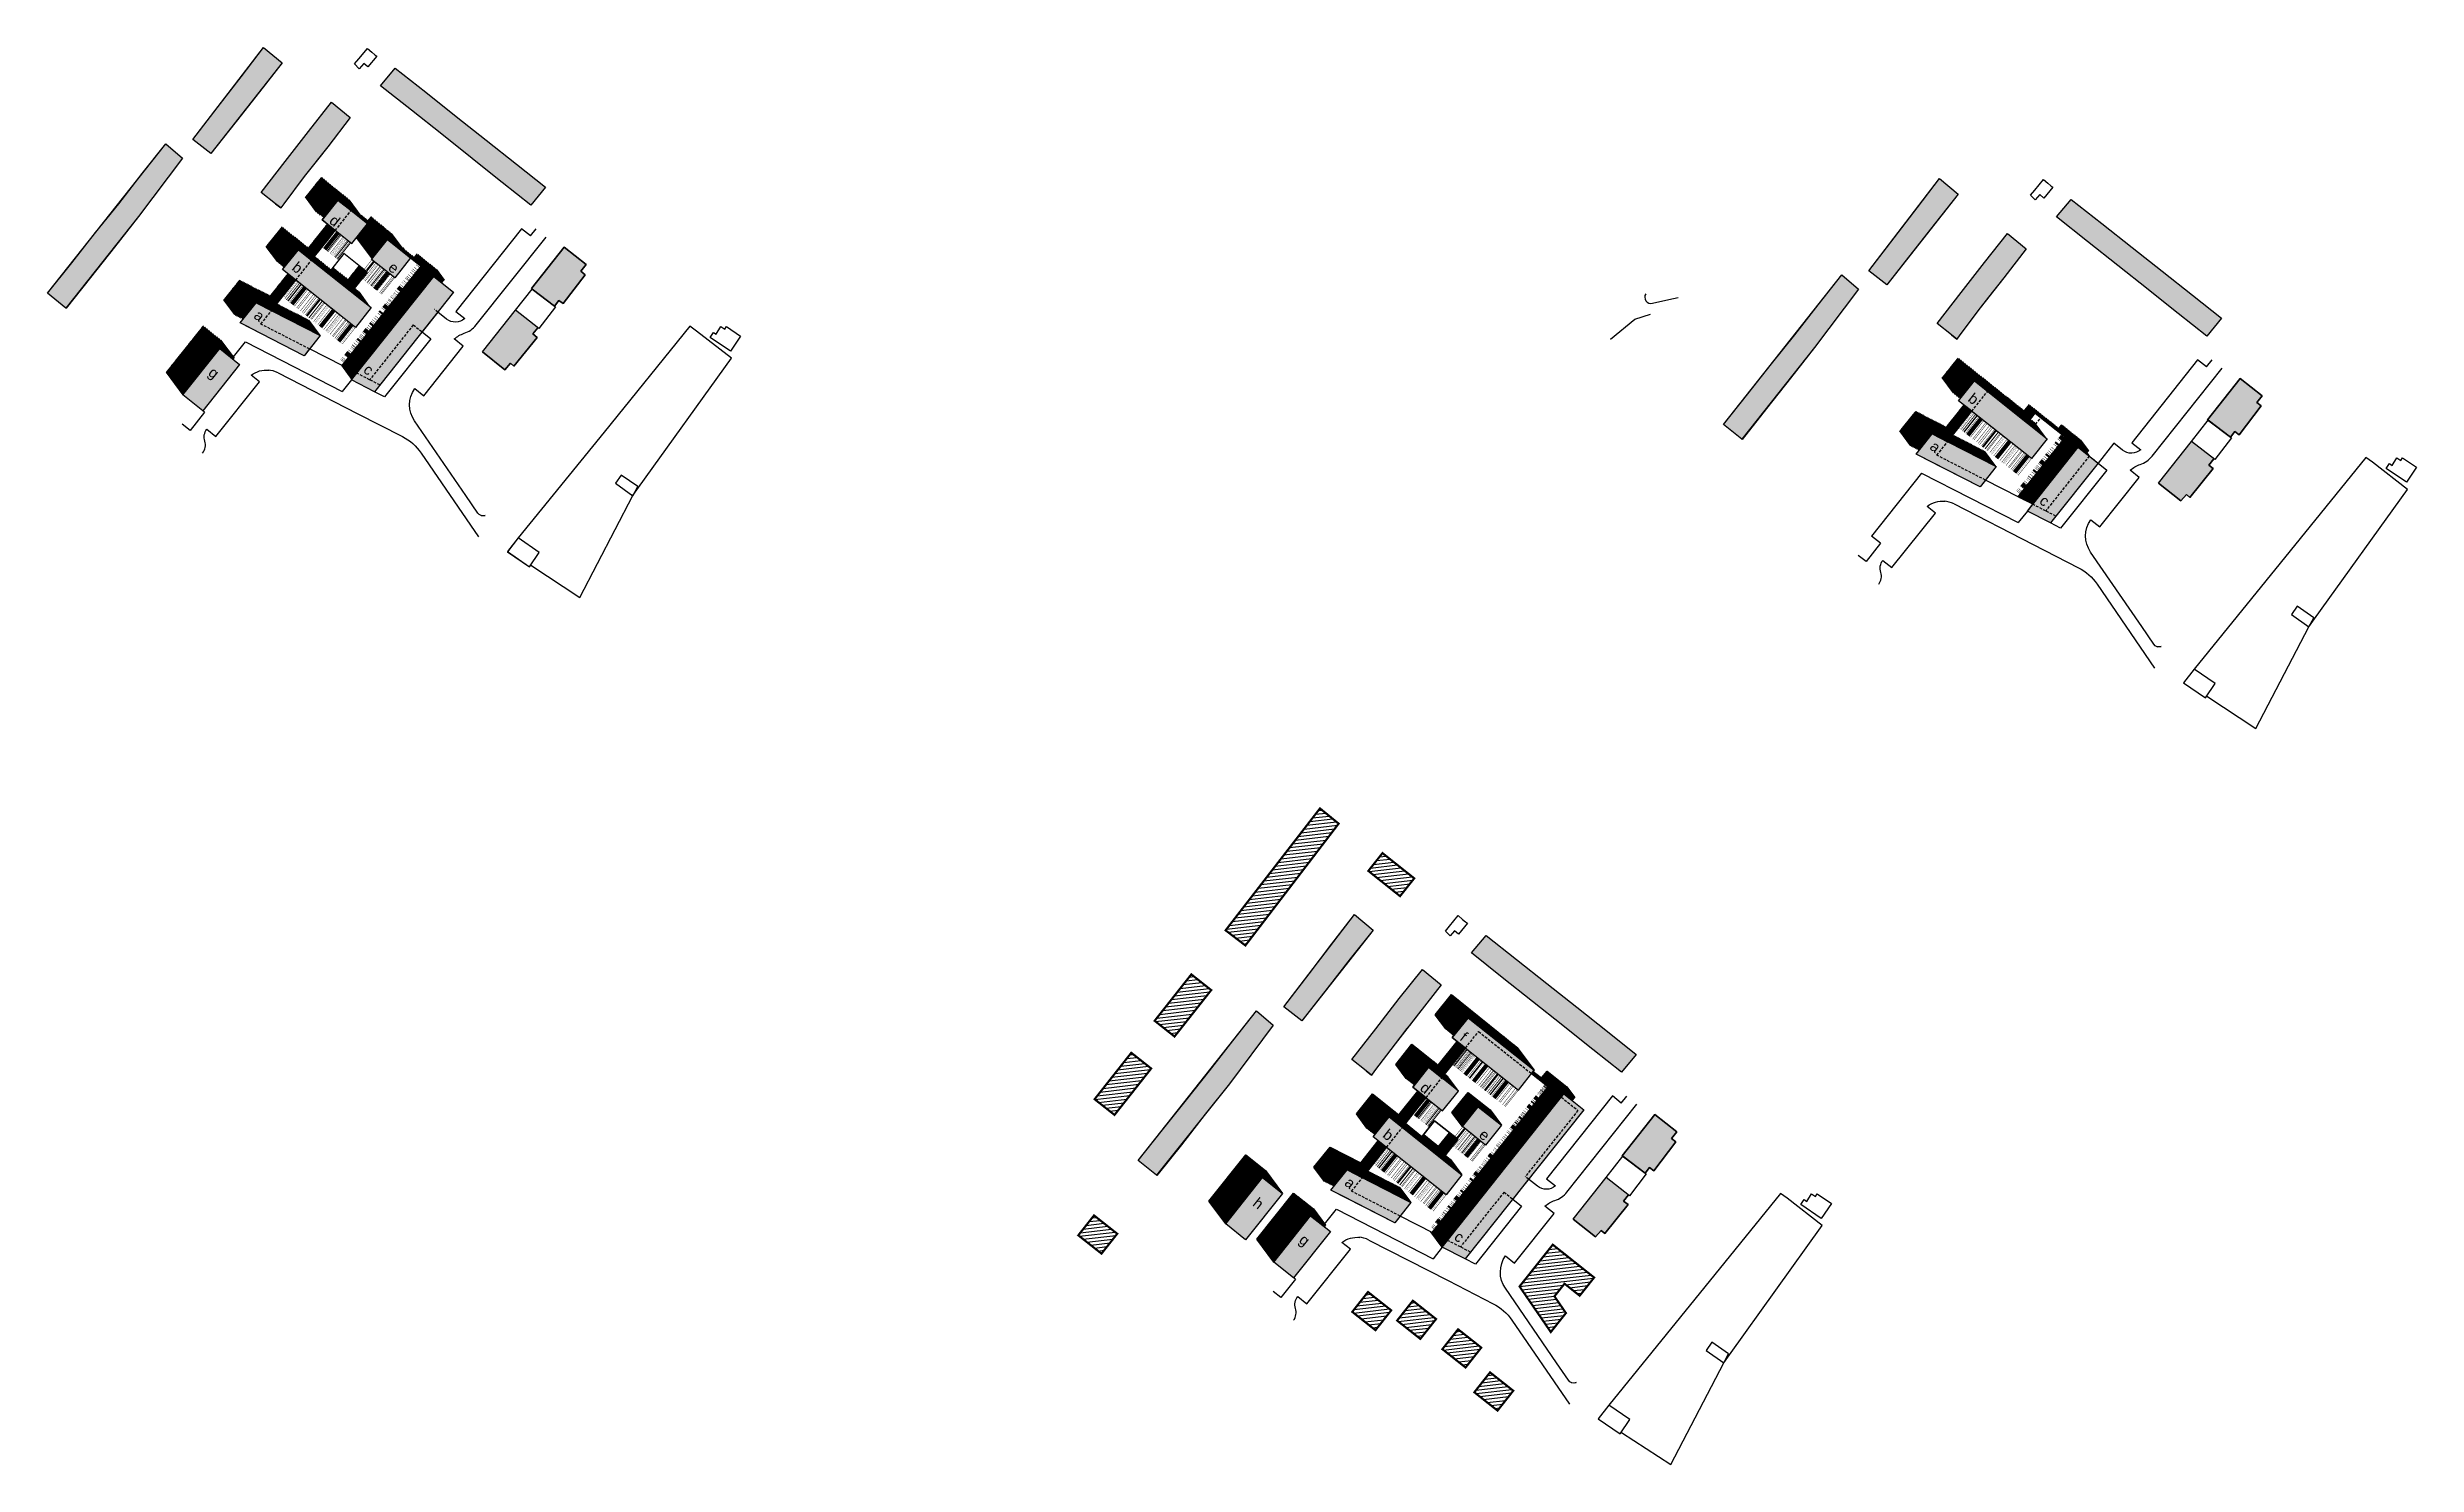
# Model space of a CAD drawing. Header units: metres. Extents: x -664657 to -643449, y -1076720 to -1062383.
# Drawn here: x -663297 to -662176, y -1068381 to -1067711 of the extents above; entities that cross this region are included whole.
import ezdxf

# ---------------------------------------------------------------- set-up
doc = ezdxf.new("R2010")
doc.units = ezdxf.units.M
doc.header["$LTSCALE"] = 0.1
doc.linetypes.add('DASHED', pattern=[19.05, 12.7, -6.35])
doc.layers.get('0').update_dxf_attribs({"color": 8, "lineweight": 9})
for name, color, linetype in [('AA_THER_katastr', 7, 'Continuous'), ('AA_THER_KOMUNIKACE', 201, 'Continuous'), ('AA_THER_popis', 6, 'Continuous'), ('AA_THER_srafy', 52, 'Continuous'), ('AA_THER_SRAFY KATASTR', 14, 'Continuous'), ('AA_THER_ZELEŇ', 53, 'Continuous'), ('AA_THER_čárkovaná', 5, 'DASHED'), ('Vlastníci', 20, 'Continuous')]:
    doc.layers.add(name, color=color, linetype=linetype)
doc.layers.add('FLOATING-WINDOWS', color=2, linetype='Continuous', plot=False)
doc.styles.get("Standard").update_dxf_attribs({"font": 'arial.ttf', "width": 0.8})
pattern_1 = [(126.512676, (-656835.6206, -1070034.71722), (-0.255182765, -0.188912696), [])]
pattern_2 = [(125.512676, (-657119.4458, -1069809.05497), (-0.25844088, -0.18443037), [])]
pattern_3 = [(126.512676, (-656511.06602, -1070103.31102), (-0.255182765, -0.188912696), [])]
pattern_4 = [(6.5127, (-662642.7776, -1068193.5447), (-0.180059, 1.577256), [])]
pattern_5 = [(126.512676, (-656603.35444, -1070219.38618), (-0.255182765, -0.188912696), [])]

msp = doc.modelspace()

# ---------------------------------------------------------------- texts
at = {"layer": 'AA_THER_popis'}
for s, p in [('d', (-663163.759, -1067793.417)), ('b', (-663181.391, -1067815.593)), ('e', (-663135.851, -1067815.606)), ('a', (-663199.449, -1067838.305)), ('g', (-663220.977, -1067865.381)), ('c', (-663147.611, -1067863.975)), ('b', (-662388.39, -1067877.643)), ('a', (-662406.448, -1067900.355)), ('c', (-662354.61, -1067926.025)), ('f', (-662628.817, -1068180.038)), ('d', (-662647.668, -1068203.748)), ('b', (-662665.3, -1068225.924)), ('e', (-662619.76, -1068225.937)), ('a', (-662683.358, -1068248.636)), ('h', (-662726.75, -1068258.328)), ('g', (-662704.885, -1068275.713)), ('c', (-662631.52, -1068274.306))]:
    msp.add_text(s, height=5, rotation=321.512676, dxfattribs=at).set_placement(p)

# ---------------------------------------------------------------- hatches: boundary and pattern name
at = {"layer": 'AA_THER_srafy', "linetype": 'ByBlock', "lineweight": 9}
h = msp.add_hatch(dxfattribs=at)
h.set_pattern_fill('ANSI31', color=250, scale=0.1, angle=120, style=0)
h.set_pattern_definition(pattern_1)
h.paths.add_polyline_path([(-663159.26, -1067782.902), (-663145.171, -1067794.104), (-663144.343, -1067793.062), (-663148.256, -1067789.951), (-663153.193, -1067783.306), (-663153.193, -1067783.306), (-663167.125, -1067771.992), (-663174.751, -1067781.497), (-663169.814, -1067788.142), (-663165.9, -1067791.254)])
at = {"layer": 'AA_THER_srafy', "lineweight": 9}
h = msp.add_hatch(color=254, dxfattribs=at)
h.dxf.hatch_style = 1
h.paths.add_polyline_path([(-663135.778, -1067801.573), (-663143.246, -1067810.966), (-663132.288, -1067819.678), (-663124.819, -1067810.285)], flags=17)
h.paths.add_polyline_path([(-663166.728, -1067792.295), (-663152.639, -1067803.497), (-663145.171, -1067794.104), (-663159.26, -1067782.902)])
h.paths.add_polyline_path([(-663104.468, -1067826.466), (-663113.861, -1067818.998), (-663152.806, -1067867.98), (-663141.911, -1067873.56)])
at = {"layer": 'AA_THER_srafy', "linetype": 'ByBlock', "lineweight": 9}
h = msp.add_hatch(dxfattribs=at)
h.set_pattern_fill('ANSI31', color=250, scale=0.1, angle=120, style=0)
h.set_pattern_definition(pattern_1)
h.paths.add_polyline_path([(-663177.931, -1067806.385), (-663171.669, -1067811.363), (-663164.2, -1067801.97), (-663160.466, -1067797.274), (-663164.38, -1067794.162), (-663173.314, -1067805.398), (-663185.795, -1067795.475), (-663193.421, -1067804.979), (-663188.484, -1067811.624), (-663184.57, -1067814.736)])
h = msp.add_hatch(dxfattribs=at)
h.set_pattern_fill('ANSI31', color=250, scale=0.1, angle=120, style=0)
h.set_pattern_definition(pattern_1)
h.paths.add_polyline_path([(-663132.842, -1067799.487), (-663143.642, -1067790.663), (-663145.096, -1067792.464), (-663144.343, -1067793.062), (-663150.651, -1067800.998), (-663143.246, -1067810.966), (-663135.778, -1067801.573), (-663124.819, -1067810.285)])
at = {"layer": 'AA_THER_srafy', "lineweight": 9}
h = msp.add_hatch(color=254, dxfattribs=at)
h.dxf.hatch_style = 1
h.paths.add_polyline_path([(-663193.409, -1067847.187), (-663175.201, -1067856.512), (-663167.583, -1067846.931), (-663197.845, -1067831.433), (-663205.463, -1067841.014), (-663194.663, -1067846.545)])
h.paths.add_polyline_path([(-663177.931, -1067806.385), (-663143.49, -1067833.768), (-663150.958, -1067843.161), (-663185.399, -1067815.778)])
at = {"layer": 'AA_THER_srafy', "linetype": 'ByBlock', "lineweight": 9}
h = msp.add_hatch(dxfattribs=at)
h.set_pattern_fill('ANSI31', color=250, scale=0.1, angle=119, style=0)
h.set_pattern_definition(pattern_2)
h.paths.add_polyline_path([(-663162.401, -1067815.775), (-663170.228, -1067809.552), (-663171.669, -1067811.363), (-663163.841, -1067817.587)])
h = msp.add_hatch(dxfattribs=at)
h.set_pattern_fill('ANSI31', color=250, scale=0.1, angle=120, style=0)
h.set_pattern_definition(pattern_1)
h.paths.add_polyline_path([(-663108.788, -1067820.652), (-663112.491, -1067815.668), (-663121.884, -1067808.2), (-663123.209, -1067809.866), (-663127.122, -1067806.754), (-663124.819, -1067810.285), (-663120.21, -1067814.131), (-663113.861, -1067818.998), (-663113.861, -1067818.998), (-663109.947, -1067822.11), (-663108.617, -1067823.168), (-663109.666, -1067821.756)])
h = msp.add_hatch(dxfattribs=at)
h.set_pattern_fill('ANSI31', color=250, scale=0.1, angle=120, style=0)
h.set_pattern_definition(pattern_1)
h.paths.add_polyline_path([(-663197.845, -1067831.433), (-663190.582, -1067835.152), (-663179.137, -1067820.756), (-663183.05, -1067817.645), (-663191.383, -1067828.124), (-663205.859, -1067820.711), (-663213.486, -1067830.215), (-663208.549, -1067836.86), (-663204.009, -1067839.185)])
h = msp.add_hatch(dxfattribs=at)
h.set_pattern_fill('ANSI31', color=250, scale=0.1, angle=120, style=0)
h.set_pattern_definition(pattern_1)
h.paths.add_polyline_path([(-663145.383, -1067816.932), (-663149.297, -1067813.82), (-663154.496, -1067820.359), (-663161.572, -1067814.733), (-663163.841, -1067817.587), (-663152.851, -1067826.325)])
h = msp.add_hatch(dxfattribs=at)
h.set_pattern_fill('ANSI31', color=250, scale=0.1, angle=120, style=0)
h.set_pattern_definition(pattern_1)
h.paths.add_polyline_path([(-663113.861, -1067818.998), (-663120.122, -1067814.02), (-663157.528, -1067861.068), (-663156.925, -1067861.377), (-663150.266, -1067864.787)])
h = msp.add_hatch(dxfattribs=at)
h.set_pattern_fill('ANSI31', color=250, scale=0.1, angle=120, style=0)
h.set_pattern_definition(pattern_1)
h.paths.add_polyline_path([(-663167.583, -1067846.931), (-663172.951, -1067839.706), (-663188.053, -1067831.971), (-663190.582, -1067835.152)])
h = msp.add_hatch(dxfattribs=at)
h.set_pattern_fill('ANSI31', color=250, scale=0.1, angle=119, style=0)
h.set_pattern_definition(pattern_2)
h.paths.add_polyline_path([(-663148.857, -1067826.543), (-663151.411, -1067824.513), (-663152.851, -1067826.325), (-663143.49, -1067833.768)], flags=17)
h = msp.add_hatch(dxfattribs=at)
h.set_pattern_fill('ANSI31', color=250, scale=0.1, angle=120, style=0)
h.set_pattern_definition(pattern_1)
h.paths.add_polyline_path([(-663215.113, -1067853.151), (-663208.632, -1067858.304), (-663208.016, -1067857.529), (-663213.743, -1067849.821), (-663223.093, -1067842.386), (-663240.561, -1067864.269), (-663232.539, -1067875.068)])
at = {"layer": 'AA_THER_srafy', "lineweight": 9}
h = msp.add_hatch(color=254, dxfattribs=at)
h.dxf.hatch_style = 1
h.paths.add_polyline_path([(-663232.539, -1067875.068), (-663223.146, -1067882.536), (-663205.72, -1067860.619), (-663215.113, -1067853.151)])
at = {"layer": 'AA_THER_srafy', "linetype": 'ByBlock', "lineweight": 9}
h = msp.add_hatch(dxfattribs=at)
h.set_pattern_fill('ANSI31', color=250, scale=0.1, angle=120, style=0)
h.set_pattern_definition(pattern_1)
h.paths.add_polyline_path([(-663150.266, -1067864.787), (-663156.925, -1067861.377), (-663158.195, -1067860.727), (-663152.806, -1067867.98)])
h = msp.add_hatch(dxfattribs=at)
h.set_pattern_fill('ANSI31', color=250, scale=0.1, angle=120, style=0)
h.set_pattern_definition(pattern_3)
h.paths.add_polyline_path([(-662384.929, -1067868.434), (-662378.667, -1067873.413), (-662378.667, -1067873.413), (-662378.667, -1067873.413), (-662359.85, -1067888.374), (-662357.581, -1067885.52), (-662392.794, -1067857.524), (-662400.42, -1067867.029), (-662395.483, -1067873.674), (-662391.569, -1067876.786)])
at = {"layer": 'AA_THER_srafy', "lineweight": 9}
h = msp.add_hatch(color=254, dxfattribs=at)
h.dxf.hatch_style = 1
h.paths.add_polyline_path([(-662400.408, -1067909.236), (-662382.199, -1067918.561), (-662374.582, -1067908.98), (-662404.844, -1067893.482), (-662412.462, -1067903.063), (-662401.661, -1067908.594)])
h.paths.add_polyline_path([(-662384.929, -1067868.434), (-662350.488, -1067895.817), (-662357.957, -1067905.21), (-662392.397, -1067877.827)])
at = {"layer": 'AA_THER_srafy', "linetype": 'ByBlock', "lineweight": 9}
h = msp.add_hatch(dxfattribs=at)
h.set_pattern_fill('ANSI31', color=250, scale=0.1, angle=120, style=0)
h.set_pattern_definition(pattern_3)
h.paths.add_polyline_path([(-662404.844, -1067893.482), (-662397.581, -1067897.202), (-662386.135, -1067882.806), (-662390.049, -1067879.694), (-662398.381, -1067890.174), (-662412.858, -1067882.76), (-662420.484, -1067892.265), (-662415.547, -1067898.91), (-662411.008, -1067901.235)])
h = msp.add_hatch(dxfattribs=at)
h.set_pattern_fill('ANSI31', color=250, scale=0.1, angle=120, style=0)
h.set_pattern_definition(pattern_3)
h.paths.add_polyline_path([(-662330.723, -1067901.487), (-662334.426, -1067896.503), (-662343.815, -1067889.038), (-662345.14, -1067890.704), (-662359.201, -1067879.524), (-662361.495, -1067882.409), (-662357.581, -1067885.52), (-662357.581, -1067885.52), (-662356.611, -1067884.3), (-662356.116, -1067883.677), (-662335.796, -1067899.834), (-662335.796, -1067899.834), (-662331.882, -1067902.945), (-662330.552, -1067904.003), (-662331.601, -1067902.591)])
h = msp.add_hatch(dxfattribs=at)
h.set_pattern_fill('ANSI31', color=250, scale=0.1, angle=120, style=0)
h.set_pattern_definition(pattern_3)
h.paths.add_polyline_path([(-662355.856, -1067888.592), (-662358.41, -1067886.562), (-662359.85, -1067888.374), (-662350.488, -1067895.817)], flags=17)
h = msp.add_hatch(dxfattribs=at)
h.set_pattern_fill('ANSI31', color=250, scale=0.1, angle=120, style=0)
h.set_pattern_definition(pattern_3)
h.paths.add_polyline_path([(-662374.582, -1067908.98), (-662379.949, -1067901.755), (-662395.052, -1067894.021), (-662397.581, -1067897.202)])
h = msp.add_hatch(dxfattribs=at)
h.set_pattern_fill('ANSI31', color=250, scale=0.1, angle=120, style=0)
h.set_pattern_definition(pattern_3)
h.paths.add_polyline_path([(-662335.85, -1067899.791), (-662342.057, -1067894.855), (-662364.527, -1067923.118), (-662363.923, -1067923.427), (-662357.265, -1067926.836)])
at = {"layer": 'AA_THER_srafy', "lineweight": 9}
h = msp.add_hatch(color=254, dxfattribs=at)
h.dxf.hatch_style = 1
h.paths.add_polyline_path([(-662326.383, -1067907.318), (-662335.837, -1067899.801), (-662359.804, -1067930.03), (-662348.91, -1067935.609)])
at = {"layer": 'AA_THER_srafy', "linetype": 'ByBlock', "lineweight": 9}
h = msp.add_hatch(dxfattribs=at)
h.set_pattern_fill('ANSI31', color=250, scale=0.1, angle=120, style=0)
h.set_pattern_definition(pattern_5)
h.paths.add_polyline_path([(-662624.499, -1068169.751), (-662593.189, -1068194.645), (-662601.211, -1068183.846), (-662632.363, -1068158.841), (-662639.989, -1068168.346), (-662635.052, -1068174.991), (-662631.139, -1068178.103)])
h.paths.add_polyline_path([(-662574.026, -1068207.5), (-662577.729, -1068202.516), (-662587.122, -1068195.048), (-662589.692, -1068198.28), (-662593.605, -1068195.169), (-662594.434, -1068196.21), (-662586.605, -1068202.435), (-662580.344, -1068207.412), (-662579.099, -1068205.847), (-662575.186, -1068208.959)])
h.paths.add_polyline_path([(-662580.344, -1068207.412), (-662586.605, -1068202.435), (-662641.437, -1068271.399), (-662640.833, -1068271.708), (-662634.175, -1068275.118)])
h.paths.add_polyline_path([(-662634.175, -1068275.118), (-662640.833, -1068271.708), (-662642.103, -1068271.058), (-662636.714, -1068278.312)])
h.paths.add_polyline_path([(-662681.754, -1068241.764), (-662674.491, -1068245.483), (-662663.045, -1068231.088), (-662666.959, -1068227.976), (-662675.291, -1068238.456), (-662689.768, -1068231.042), (-662697.394, -1068240.546), (-662692.457, -1068247.191), (-662687.918, -1068249.516)])
h.paths.add_polyline_path([(-662661.839, -1068216.716), (-662655.577, -1068221.695), (-662648.109, -1068212.302), (-662644.375, -1068207.605), (-662648.289, -1068204.493), (-662657.222, -1068215.729), (-662669.704, -1068205.806), (-662677.33, -1068215.31), (-662672.393, -1068221.956), (-662668.479, -1068225.067)])
h.paths.add_polyline_path([(-662643.169, -1068193.234), (-662636.907, -1068198.212), (-662625.705, -1068184.123), (-662629.619, -1068181.011), (-662638.552, -1068192.247), (-662651.033, -1068182.323), (-662658.66, -1068191.828), (-662653.723, -1068198.473), (-662649.809, -1068201.585)])
h.paths.add_polyline_path([(-662634.016, -1068197.79), (-662635.582, -1068196.546), (-662636.907, -1068198.212), (-662629.08, -1068204.436)])
h.paths.add_polyline_path([(-662614.096, -1068213.392), (-662624.465, -1068205.147), (-662632.092, -1068214.651), (-662627.155, -1068221.297), (-662619.687, -1068211.904), (-662608.728, -1068220.617)], flags=17)
h.paths.add_polyline_path([(-662646.309, -1068226.106), (-662654.137, -1068219.883), (-662655.577, -1068221.695), (-662647.75, -1068227.918)])
h.paths.add_polyline_path([(-662629.292, -1068227.263), (-662633.206, -1068224.151), (-662638.405, -1068230.691), (-662645.481, -1068225.065), (-662647.75, -1068227.918), (-662636.76, -1068236.656)])
h.paths.add_polyline_path([(-662632.766, -1068236.874), (-662635.319, -1068234.844), (-662636.76, -1068236.656), (-662627.398, -1068244.099)], flags=17)
h.paths.add_polyline_path([(-662651.492, -1068257.262), (-662656.859, -1068250.037), (-662671.962, -1068242.302), (-662674.491, -1068245.483)])
at = {"layer": 'AA_THER_srafy', "lineweight": 9}
h = msp.add_hatch(color=254, dxfattribs=at)
h.dxf.hatch_style = 1
h.paths.add_polyline_path([(-662593.189, -1068194.645), (-662624.499, -1068169.751), (-662631.967, -1068179.144), (-662600.657, -1068204.038)])
h.paths.add_polyline_path([(-662619.687, -1068211.904), (-662627.155, -1068221.297), (-662616.196, -1068230.009), (-662608.728, -1068220.617)], flags=17)
h.paths.add_polyline_path([(-662650.637, -1068202.626), (-662636.548, -1068213.829), (-662629.08, -1068204.436), (-662643.169, -1068193.234)])
h.paths.add_polyline_path([(-662636.714, -1068278.312), (-662579.099, -1068205.847), (-662569.707, -1068213.315), (-662625.82, -1068283.891)])
h = msp.add_hatch(color=254, dxfattribs=at)
h.dxf.hatch_style = 1
h.paths.add_polyline_path([(-662677.318, -1068257.518), (-662659.109, -1068266.843), (-662651.492, -1068257.262), (-662681.754, -1068241.764), (-662689.372, -1068251.345), (-662678.571, -1068256.876)])
h.paths.add_polyline_path([(-662661.839, -1068216.716), (-662627.398, -1068244.099), (-662634.866, -1068253.492), (-662669.307, -1068226.109)])
at = {"layer": 'AA_THER_srafy', "linetype": 'ByBlock', "lineweight": 9}
h = msp.add_hatch(dxfattribs=at)
h.set_pattern_fill('ANSI31', color=250, scale=0.1, angle=120, style=0)
h.set_pattern_definition(pattern_5)
h.paths.add_polyline_path([(-662721.722, -1068245.434), (-662712.329, -1068252.903), (-662720.351, -1068242.104), (-662729.702, -1068234.67), (-662747.17, -1068256.553), (-662739.147, -1068267.351)])
at = {"layer": 'AA_THER_srafy', "lineweight": 9}
h = msp.add_hatch(color=254, dxfattribs=at)
h.dxf.hatch_style = 1
h.paths.add_polyline_path([(-662716.448, -1068285.399), (-662707.055, -1068292.867), (-662689.629, -1068270.95), (-662699.022, -1068263.482)])
h.paths.add_polyline_path([(-662712.329, -1068252.903), (-662721.722, -1068245.434), (-662739.147, -1068267.351), (-662729.754, -1068274.819)])
at = {"layer": 'AA_THER_srafy', "linetype": 'ByBlock', "lineweight": 9}
h = msp.add_hatch(dxfattribs=at)
h.set_pattern_fill('ANSI31', color=250, scale=0.1, angle=120, style=0)
h.set_pattern_definition(pattern_5)
h.paths.add_polyline_path([(-662699.022, -1068263.482), (-662692.541, -1068268.635), (-662691.925, -1068267.86), (-662697.652, -1068260.152), (-662707.002, -1068252.718), (-662724.47, -1068274.601), (-662716.448, -1068285.399)])
at = {"layer": 'AA_THER_SRAFY KATASTR'}
h = msp.add_hatch(color=252, dxfattribs=at)
h.paths.add_polyline_path([(-663194.359, -1067710.633), (-663185.546, -1067718.008), (-663219.296, -1067760.879), (-663227.796, -1067754.254)])
h.paths.add_polyline_path([(-663162.171, -1067736.633), (-663153.359, -1067743.862), (-663164.046, -1067757.612), (-663175.109, -1067771.758), (-663184.796, -1067784.621), (-663186.263, -1067786.57), (-663188.734, -1067784.621), (-663195.521, -1067779.225), (-663184.234, -1067764.633), (-663173.171, -1067750.383)])
h.paths.add_polyline_path([(-663240.671, -1067756.236), (-663232.796, -1067762.986), (-663253.484, -1067790.644), (-663287.921, -1067833.996), (-663296.671, -1067826.996)])
h.paths.add_polyline_path([(-663138.984, -1067728.758), (-663068.796, -1067784.633), (-663067.921, -1067785.258), (-663060.984, -1067776.758), (-663074.671, -1067765.883), (-663089.046, -1067754.508), (-663103.234, -1067743.258), (-663117.671, -1067731.883), (-663132.046, -1067720.508)])
h = msp.add_hatch(color=252, dxfattribs=at)
h.paths.add_polyline_path([(-662401.358, -1067772.683), (-662392.545, -1067780.058), (-662426.295, -1067822.928), (-662434.795, -1067816.303)])
h.paths.add_polyline_path([(-662369.17, -1067798.683), (-662360.358, -1067805.911), (-662371.045, -1067819.661), (-662382.108, -1067833.808), (-662391.795, -1067846.671), (-662393.262, -1067848.62), (-662395.733, -1067846.671), (-662402.52, -1067841.275), (-662391.233, -1067826.683), (-662380.17, -1067812.433)])
h.paths.add_polyline_path([(-662447.67, -1067818.286), (-662439.795, -1067825.036), (-662460.483, -1067852.694), (-662494.92, -1067896.046), (-662503.67, -1067889.046)])
h.paths.add_polyline_path([(-662345.983, -1067790.808), (-662275.795, -1067846.683), (-662274.92, -1067847.308), (-662267.983, -1067838.808), (-662281.67, -1067827.933), (-662296.045, -1067816.558), (-662310.233, -1067805.308), (-662324.67, -1067793.933), (-662339.045, -1067782.558)])
h = msp.add_hatch(color=252, dxfattribs=at)
h.paths.add_polyline_path([(-663090.872, -1067854.721), (-663080.252, -1067863.146), (-663077.595, -1067860.079), (-663075.908, -1067861.541), (-663064.894, -1067847.872), (-663066.985, -1067846.188), (-663064.685, -1067843.254), (-663075.223, -1067834.993)])
h.paths.add_polyline_path([(-663067.655, -1067824.737), (-663067.307, -1067825.013), (-663056.741, -1067833.007), (-663054.702, -1067830.336), (-663052.664, -1067831.892), (-663042.209, -1067818.2), (-663044.305, -1067816.537), (-663041.825, -1067813.411), (-663052.165, -1067805.209)])
h = msp.add_hatch(color=252, dxfattribs=at)
h.paths.add_polyline_path([(-662297.871, -1067916.771), (-662287.25, -1067925.195), (-662284.594, -1067922.129), (-662282.907, -1067923.59), (-662271.893, -1067909.922), (-662273.984, -1067908.237), (-662271.684, -1067905.303), (-662282.222, -1067897.042)])
h.paths.add_polyline_path([(-662274.654, -1067886.786), (-662274.306, -1067887.063), (-662263.74, -1067895.057), (-662261.7, -1067892.385), (-662259.662, -1067893.941), (-662249.208, -1067880.249), (-662251.304, -1067878.587), (-662248.824, -1067875.461), (-662259.164, -1067867.259)])
at = {"layer": 'AA_THER_SRAFY KATASTR', "linetype": 'DASHED'}
h = msp.add_hatch(dxfattribs=at)
h.set_pattern_fill('ANSI31', color=1, scale=0.5, style=0)
h.set_pattern_definition(pattern_4)
h.paths.add_polyline_path([(-662755.416, -1068149.247), (-662746.001, -1068156.687), (-662763.36, -1068178.656), (-662772.775, -1068171.217)])
h.paths.add_polyline_path([(-662694.54, -1068070.711), (-662685.705, -1068077.935), (-662729.84, -1068135.58), (-662739.209, -1068128.407)])
h.paths.add_polyline_path([(-662783.82, -1068186.346), (-662774.405, -1068193.786), (-662791.764, -1068215.755), (-662801.179, -1068208.316)])
h = msp.add_hatch(dxfattribs=at)
h.set_pattern_fill('ANSI31', color=1, scale=0.5, style=0)
h.set_pattern_definition([(6.512676, (-658356.2264, -1071600.9464), (-0.18005906, 1.57725552), [])])
h.paths.add_polyline_path([(-662600.122, -1068296.925), (-662585.335, -1068318.498), (-662578.174, -1068309.491), (-662583.596, -1068301.579), (-662578.844, -1068295.602), (-662571.667, -1068301.308), (-662564.822, -1068292.697), (-662584.39, -1068277.139)])
h.paths.add_polyline_path([(-662649.952, -1068103.809), (-662664.968, -1068091.871), (-662671.673, -1068100.305), (-662656.658, -1068112.243)])
at = {"layer": 'AA_THER_SRAFY KATASTR'}
h = msp.add_hatch(color=252, dxfattribs=at)
h.paths.add_polyline_path([(-662678.268, -1068120.964), (-662669.455, -1068128.339), (-662703.205, -1068171.21), (-662711.705, -1068164.585)])
h.paths.add_polyline_path([(-662646.08, -1068146.964), (-662637.268, -1068154.193), (-662647.955, -1068167.943), (-662659.018, -1068182.089), (-662668.705, -1068194.952), (-662670.172, -1068196.902), (-662672.643, -1068194.952), (-662679.429, -1068189.556), (-662668.143, -1068174.964), (-662657.08, -1068160.714)])
h.paths.add_polyline_path([(-662724.58, -1068166.567), (-662716.705, -1068173.317), (-662737.393, -1068200.975), (-662771.83, -1068244.327), (-662780.58, -1068237.327)])
h.paths.add_polyline_path([(-662622.893, -1068139.089), (-662552.705, -1068194.964), (-662551.83, -1068195.589), (-662544.893, -1068187.089), (-662558.58, -1068176.214), (-662572.955, -1068164.839), (-662587.143, -1068153.589), (-662601.58, -1068142.214), (-662615.955, -1068130.839)])
h = msp.add_hatch(color=252, dxfattribs=at)
h.paths.add_polyline_path([(-662574.781, -1068265.052), (-662564.16, -1068273.477), (-662561.503, -1068270.41), (-662559.817, -1068271.872), (-662548.803, -1068258.203), (-662550.894, -1068256.519), (-662548.594, -1068253.585), (-662559.132, -1068245.324)])
h.paths.add_polyline_path([(-662551.564, -1068235.068), (-662551.216, -1068235.344), (-662540.65, -1068243.338), (-662538.61, -1068240.667), (-662536.572, -1068242.223), (-662526.118, -1068228.531), (-662528.214, -1068226.868), (-662525.734, -1068223.742), (-662536.074, -1068215.54)])
at = {"layer": 'AA_THER_SRAFY KATASTR', "linetype": 'DASHED'}
h = msp.add_hatch(dxfattribs=at)
h.set_pattern_fill('ANSI31', color=1, scale=0.5, style=0)
h.set_pattern_definition(pattern_4)
h.paths.add_polyline_path([(-662801.458, -1068263.299), (-662790.473, -1068271.978), (-662797.913, -1068281.394), (-662808.898, -1068272.714)])
h = msp.add_hatch(dxfattribs=at)
h.set_pattern_fill('ANSI31', color=1, scale=0.5, style=0)
h.set_pattern_definition(pattern_4)
h.paths.add_polyline_path([(-662629.203, -1068317.173), (-662618.218, -1068325.853), (-662625.658, -1068335.268), (-662636.643, -1068326.589)])
h.paths.add_polyline_path([(-662614.074, -1068337.569), (-662603.089, -1068346.248), (-662610.528, -1068355.664), (-662621.513, -1068346.984)])
h.paths.add_polyline_path([(-662650.601, -1068303.642), (-662639.616, -1068312.322), (-662647.056, -1068321.737), (-662658.04, -1068313.058)])
h.paths.add_polyline_path([(-662671.836, -1068299.524), (-662660.851, -1068308.204), (-662668.291, -1068317.619), (-662679.276, -1068308.94)])

# ---------------------------------------------------------------- linework, layer by layer
for p, q in [((-663186.263, -1067786.57), (-663188.734, -1067784.621)), ((-663186.263, -1067786.57), (-663184.796, -1067784.621)), ((-662393.262, -1067848.62), (-662395.733, -1067846.671)), ((-662393.262, -1067848.62), (-662391.795, -1067846.671)), ((-662670.172, -1068196.902), (-662672.643, -1068194.952)), ((-662670.172, -1068196.902), (-662668.705, -1068194.952))]:
    msp.add_line(p, q)
at = {"layer": 'AA_THER_katastr', "color": 1}
for p, q in [((-663188.734, -1067784.621), (-663186.263, -1067786.57)), ((-663184.796, -1067784.621), (-663186.263, -1067786.57)), ((-662395.733, -1067846.671), (-662393.262, -1067848.62)), ((-662391.795, -1067846.671), (-662393.262, -1067848.62)), ((-662672.643, -1068194.952), (-662670.172, -1068196.902)), ((-662668.705, -1068194.952), (-662670.172, -1068196.902))]:
    msp.add_line(p, q, dxfattribs=at)
at = {"layer": 'AA_THER_katastr'}
for p, q in [((-663052.165, -1067805.209), (-663041.825, -1067813.411)), ((-663042.209, -1067818.2), (-663052.664, -1067831.892)), ((-663041.825, -1067813.411), (-663044.305, -1067816.537)), ((-663044.305, -1067816.537), (-663042.209, -1067818.2)), ((-663075.223, -1067834.993), (-663067.307, -1067825.013)), ((-663067.307, -1067825.013), (-663067.655, -1067824.737)), ((-663056.741, -1067833.007), (-663067.307, -1067825.013)), ((-663054.702, -1067830.336), (-663056.741, -1067833.007)), ((-663052.664, -1067831.892), (-663054.702, -1067830.336)), ((-663090.872, -1067854.721), (-663075.223, -1067834.993)), ((-663064.196, -1067843.637), (-663075.223, -1067834.993)), ((-663066.985, -1067846.188), (-663064.685, -1067843.254)), ((-663056.323, -1067833.326), (-663064.196, -1067843.637)), ((-663056.741, -1067833.007), (-663056.323, -1067833.326)), ((-663075.908, -1067861.541), (-663064.894, -1067847.872)), ((-663064.894, -1067847.872), (-663066.985, -1067846.188)), ((-663090.872, -1067854.721), (-663080.252, -1067863.146)), ((-663080.252, -1067863.146), (-663077.595, -1067860.079)), ((-663077.595, -1067860.079), (-663075.908, -1067861.541)), ((-662259.164, -1067867.259), (-662248.824, -1067875.461)), ((-662248.824, -1067875.461), (-662251.304, -1067878.587)), ((-662282.222, -1067897.042), (-662274.306, -1067887.063)), ((-662274.306, -1067887.063), (-662274.654, -1067886.786)), ((-662263.74, -1067895.057), (-662274.306, -1067887.063)), ((-662249.208, -1067880.249), (-662259.662, -1067893.941)), ((-662251.304, -1067878.587), (-662249.208, -1067880.249)), ((-662297.871, -1067916.771), (-662282.222, -1067897.042)), ((-662271.195, -1067905.687), (-662282.222, -1067897.042)), ((-662263.322, -1067895.376), (-662271.195, -1067905.687)), ((-662261.7, -1067892.385), (-662263.74, -1067895.057)), ((-662263.74, -1067895.057), (-662263.322, -1067895.376)), ((-662259.662, -1067893.941), (-662261.7, -1067892.385)), ((-662282.907, -1067923.59), (-662271.893, -1067909.922)), ((-662273.984, -1067908.237), (-662271.684, -1067905.303)), ((-662271.893, -1067909.922), (-662273.984, -1067908.237)), ((-662297.871, -1067916.771), (-662287.25, -1067925.195)), ((-662287.25, -1067925.195), (-662284.594, -1067922.129)), ((-662284.594, -1067922.129), (-662282.907, -1067923.59)), ((-662536.074, -1068215.54), (-662525.734, -1068223.742)), ((-662525.734, -1068223.742), (-662528.214, -1068226.868)), ((-662559.132, -1068245.324), (-662551.216, -1068235.344)), ((-662551.216, -1068235.344), (-662551.564, -1068235.068)), ((-662540.65, -1068243.338), (-662551.216, -1068235.344)), ((-662526.118, -1068228.531), (-662536.572, -1068242.223)), ((-662528.214, -1068226.868), (-662526.118, -1068228.531)), ((-662574.781, -1068265.052), (-662559.132, -1068245.324)), ((-662548.104, -1068253.968), (-662559.132, -1068245.324)), ((-662540.232, -1068243.657), (-662548.104, -1068253.968)), ((-662538.61, -1068240.667), (-662540.65, -1068243.338)), ((-662540.65, -1068243.338), (-662540.232, -1068243.657)), ((-662536.572, -1068242.223), (-662538.61, -1068240.667)), ((-662550.894, -1068256.519), (-662548.594, -1068253.585)), ((-662548.803, -1068258.203), (-662550.894, -1068256.519)), ((-662574.781, -1068265.052), (-662564.16, -1068273.477)), ((-662559.817, -1068271.872), (-662548.803, -1068258.203)), ((-662564.16, -1068273.477), (-662561.503, -1068270.41)), ((-662561.503, -1068270.41), (-662559.817, -1068271.872))]:
    msp.add_line(p, q, dxfattribs=at)
for points in [[(-663194.359, -1067710.633), (-663185.546, -1067718.008), (-663219.296, -1067760.879), (-663227.796, -1067754.254)], [(-663162.171, -1067736.633), (-663153.359, -1067743.862), (-663164.046, -1067757.612), (-663175.109, -1067771.758), (-663184.796, -1067784.621), (-663186.263, -1067786.57), (-663188.734, -1067784.621), (-663195.521, -1067779.225), (-663184.234, -1067764.633), (-663173.171, -1067750.383)], [(-663240.671, -1067756.236), (-663232.796, -1067762.986), (-663253.484, -1067790.644), (-663287.921, -1067833.996), (-663296.671, -1067826.996), (-663240.671, -1067756.236)], [(-662401.358, -1067772.683), (-662392.545, -1067780.058), (-662426.295, -1067822.928), (-662434.795, -1067816.303)], [(-662369.17, -1067798.683), (-662360.358, -1067805.911), (-662371.045, -1067819.661), (-662382.108, -1067833.808), (-662391.795, -1067846.671), (-662393.262, -1067848.62), (-662395.733, -1067846.671), (-662402.52, -1067841.275), (-662391.233, -1067826.683), (-662380.17, -1067812.433)], [(-662447.67, -1067818.286), (-662439.795, -1067825.036), (-662460.483, -1067852.694), (-662494.92, -1067896.046), (-662503.67, -1067889.046), (-662447.67, -1067818.286)], [(-662678.268, -1068120.964), (-662669.455, -1068128.339), (-662703.205, -1068171.21), (-662711.705, -1068164.585)], [(-662646.08, -1068146.964), (-662637.268, -1068154.193), (-662647.955, -1068167.943), (-662659.018, -1068182.089), (-662668.705, -1068194.952), (-662670.172, -1068196.902), (-662672.643, -1068194.952), (-662679.429, -1068189.556), (-662668.143, -1068174.964), (-662657.08, -1068160.714)], [(-662724.58, -1068166.567), (-662716.705, -1068173.317), (-662737.393, -1068200.975), (-662771.83, -1068244.327), (-662780.58, -1068237.327), (-662724.58, -1068166.567)]]:
    msp.add_lwpolyline(points, close=True, dxfattribs=at)
for points in [[(-663052.165, -1067805.209), (-663067.655, -1067824.737)], [(-662259.164, -1067867.259), (-662274.654, -1067886.786)], [(-662536.074, -1068215.54), (-662551.564, -1068235.068)]]:
    msp.add_lwpolyline(points, dxfattribs=at)
at = {"layer": 'AA_THER_KOMUNIKACE'}
for p, q in [((-662537.209, -1067831.71), (-662529.505, -1067829.925)), ((-662529.505, -1067829.925), (-662525.067, -1067828.925)), ((-662557.005, -1067848.675), (-662545.63, -1067839.3)), ((-662545.63, -1067839.3), (-662538.13, -1067836.8))]:
    msp.add_line(p, q, dxfattribs=at)
msp.add_arc((-662537.886, -1067828.787), 3, 147.337228, 283.038657, dxfattribs=at)
at = {"layer": 'AA_THER_srafy', "color": 250, "linetype": 'ByBlock', "lineweight": -3}
msp.add_line((-662332.403, -1067901.511), (-662330.552, -1067904.003), dxfattribs=at)
at = {"layer": 'AA_THER_SRAFY KATASTR'}
for points, const_width in [([(-663201.413, -1067843.088), (-663205.463, -1067841.014), (-663197.845, -1067831.433), (-663190.582, -1067835.152), (-663179.137, -1067820.756), (-663185.399, -1067815.778), (-663177.931, -1067806.385), (-663171.669, -1067811.363), (-663164.2, -1067801.97), (-663164.2, -1067801.97), (-663160.466, -1067797.274), (-663166.728, -1067792.295), (-663159.26, -1067782.902), (-663152.998, -1067787.881), (-663152.998, -1067787.881), (-663152.998, -1067787.881), (-663152.998, -1067787.881), (-663124.819, -1067810.285), (-663124.819, -1067810.285), (-663104.441, -1067826.487), (-663104.441, -1067826.487), (-663104.441, -1067826.487), (-663141.911, -1067873.56), (-663152.806, -1067867.98), (-663150.266, -1067864.787), (-663156.925, -1067861.377), (-663172.661, -1067853.318), (-663175.201, -1067856.512), (-663200.179, -1067843.719)], 0.3), ([(-663166.728, -1067792.295), (-663152.639, -1067803.497), (-663145.171, -1067794.104), (-663159.26, -1067782.902)], 0.2), ([(-663135.778, -1067801.573), (-663143.246, -1067810.966), (-663132.288, -1067819.678), (-663124.819, -1067810.285)], 0.2), ([(-663193.409, -1067847.187), (-663175.201, -1067856.512), (-663167.583, -1067846.931), (-663197.845, -1067831.433), (-663205.463, -1067841.014), (-663194.663, -1067846.545)], 0.2), ([(-663232.539, -1067875.068), (-663223.146, -1067882.536), (-663205.72, -1067860.619), (-663215.113, -1067853.151)], 0.3), ([(-662400.408, -1067909.236), (-662382.199, -1067918.561), (-662374.582, -1067908.98), (-662404.844, -1067893.482), (-662412.462, -1067903.063), (-662401.661, -1067908.594)], 0.2), ([(-662685.321, -1068253.419), (-662689.372, -1068251.345), (-662681.754, -1068241.764), (-662674.491, -1068245.483), (-662663.045, -1068231.088), (-662669.307, -1068226.109), (-662661.839, -1068216.716), (-662655.577, -1068221.695), (-662648.109, -1068212.302), (-662648.109, -1068212.302), (-662644.375, -1068207.605), (-662650.637, -1068202.626), (-662643.169, -1068193.234), (-662636.907, -1068198.212), (-662625.705, -1068184.123), (-662631.967, -1068179.144), (-662624.499, -1068169.751), (-662593.189, -1068194.645), (-662594.434, -1068196.21), (-662580.344, -1068207.412), (-662579.099, -1068205.847), (-662569.707, -1068213.315), (-662625.82, -1068283.891), (-662636.714, -1068278.312), (-662634.175, -1068275.118), (-662640.833, -1068271.708), (-662656.57, -1068263.649), (-662659.109, -1068266.843), (-662684.088, -1068254.051)], 0.3), ([(-662593.189, -1068194.645), (-662624.499, -1068169.751), (-662631.967, -1068179.144), (-662600.657, -1068204.038)], 0.2), ([(-662650.637, -1068202.626), (-662636.548, -1068213.829), (-662629.08, -1068204.436), (-662643.169, -1068193.234)], 0.2), ([(-662619.687, -1068211.904), (-662627.155, -1068221.297), (-662616.196, -1068230.009), (-662608.728, -1068220.617)], 0.2), ([(-662721.722, -1068245.434), (-662712.329, -1068252.903), (-662729.754, -1068274.819), (-662739.147, -1068267.351)], 0.3), ([(-662677.318, -1068257.518), (-662659.109, -1068266.843), (-662651.492, -1068257.262), (-662681.754, -1068241.764), (-662689.372, -1068251.345), (-662678.571, -1068256.876)], 0.2), ([(-662716.448, -1068285.399), (-662707.055, -1068292.867), (-662689.629, -1068270.95), (-662699.022, -1068263.482)], 0.3)]:
    msp.add_lwpolyline(points, close=True, dxfattribs=dict(at, const_width=const_width))
at = {"layer": 'AA_THER_SRAFY KATASTR', "const_width": 0.2}
for points in [[(-663177.931, -1067806.385), (-663143.49, -1067833.768), (-663150.958, -1067843.161), (-663185.399, -1067815.778), (-663177.931, -1067806.385)], [(-663152.806, -1067867.98), (-663113.861, -1067818.998), (-663104.441, -1067826.487), (-663141.911, -1067873.56), (-663152.806, -1067867.98)], [(-662384.929, -1067868.434), (-662350.488, -1067895.817), (-662357.957, -1067905.21), (-662392.397, -1067877.827), (-662384.929, -1067868.434)], [(-662359.804, -1067930.03), (-662335.85, -1067899.791), (-662326.376, -1067907.323), (-662348.91, -1067935.609), (-662359.804, -1067930.03)], [(-662636.714, -1068278.312), (-662579.099, -1068205.847), (-662569.707, -1068213.315), (-662625.82, -1068283.891), (-662636.714, -1068278.312)], [(-662661.839, -1068216.716), (-662627.398, -1068244.099), (-662634.866, -1068253.492), (-662669.307, -1068226.109), (-662661.839, -1068216.716)]]:
    msp.add_lwpolyline(points, dxfattribs=at)
at = {"layer": 'AA_THER_SRAFY KATASTR', "linetype": 'DASHED', "const_width": 0.5}
for points in [[(-662694.54, -1068070.711), (-662685.705, -1068077.935), (-662729.84, -1068135.58), (-662739.209, -1068128.407)], [(-662664.968, -1068091.871), (-662649.952, -1068103.809), (-662656.658, -1068112.243), (-662671.673, -1068100.305)], [(-662755.416, -1068149.247), (-662746.001, -1068156.687), (-662763.36, -1068178.656), (-662772.775, -1068171.217), (-662755.416, -1068149.247)], [(-662783.82, -1068186.346), (-662774.405, -1068193.786), (-662791.764, -1068215.755), (-662801.179, -1068208.316), (-662783.82, -1068186.346)], [(-662801.458, -1068263.299), (-662790.473, -1068271.978), (-662797.913, -1068281.394), (-662808.898, -1068272.714)], [(-662600.122, -1068296.925), (-662585.335, -1068318.498), (-662578.174, -1068309.491), (-662583.596, -1068301.579), (-662578.844, -1068295.602), (-662571.667, -1068301.308), (-662564.822, -1068292.697), (-662584.39, -1068277.139)], [(-662671.836, -1068299.524), (-662660.851, -1068308.204), (-662668.291, -1068317.619), (-662679.276, -1068308.94)], [(-662650.601, -1068303.642), (-662639.616, -1068312.322), (-662647.056, -1068321.737), (-662658.04, -1068313.058)], [(-662629.203, -1068317.173), (-662618.218, -1068325.853), (-662625.658, -1068335.268), (-662636.643, -1068326.589)], [(-662614.074, -1068337.569), (-662603.089, -1068346.248), (-662610.528, -1068355.664), (-662621.513, -1068346.984)]]:
    msp.add_lwpolyline(points, close=True, dxfattribs=at)
at = {"layer": 'AA_THER_ZELEŇ'}
for p, q in [((-663156.373, -1067808.194), (-663163.841, -1067817.587)), ((-663145.383, -1067816.932), (-663156.373, -1067808.194)), ((-663145.383, -1067816.932), (-663152.851, -1067826.325)), ((-662640.282, -1068218.525), (-662647.75, -1068227.918)), ((-662629.292, -1068227.263), (-662640.282, -1068218.525)), ((-662629.292, -1068227.263), (-662636.76, -1068236.656))]:
    msp.add_line(p, q, dxfattribs=at)
for points, const_width in [([(-663171.669, -1067811.363), (-663160.466, -1067797.274)], 0.35), ([(-663159.168, -1067798.307), (-663165.423, -1067806.175)], 2), ([(-663145.171, -1067794.104), (-663135.778, -1067801.573)], 0.35), ([(-663158.586, -1067798.769), (-663164.841, -1067806.637)], 0.2), ([(-663158.045, -1067799.199), (-663164.301, -1067807.067)], 0.5), ([(-663157.602, -1067799.552), (-663163.857, -1067807.42)], 0.2), ([(-663156.683, -1067800.282), (-663162.938, -1067808.15)], 0.2), ([(-663156.208, -1067800.66), (-663162.463, -1067808.528)], 0.08), ([(-663155.905, -1067800.9), (-663162.161, -1067808.768)], 0.08), ([(-663155.474, -1067801.243), (-663161.73, -1067809.111)], 0.08), ([(-663155.172, -1067801.484), (-663161.427, -1067809.352)], 0.08), ([(-663154.69, -1067801.867), (-663160.946, -1067809.735)], 0.2), ([(-663154.232, -1067802.23), (-663160.488, -1067810.098)], 0.5), ([(-663153.632, -1067802.708), (-663159.888, -1067810.576)], 0.2), ([(-663153.207, -1067803.046), (-663159.463, -1067810.914)], 0.5), ([(-663190.582, -1067835.152), (-663179.137, -1067820.756)], 0.35), ([(-663141.178, -1067812.61), (-663147.434, -1067820.478)], 0.2), ([(-663140.589, -1067813.078), (-663146.845, -1067820.946)], 0.1), ([(-663143.109, -1067811.074), (-663146.594, -1067815.458)], 0.2), ([(-663140.136, -1067813.438), (-663146.391, -1067821.306)], 0.2), ([(-663142.102, -1067811.875), (-663145.587, -1067816.259)], 1), ([(-663139.296, -1067814.106), (-663145.552, -1067821.974)], 0.2), ([(-663139.051, -1067814.301), (-663145.307, -1067822.169)], 0.2), ([(-663138.418, -1067814.804), (-663144.673, -1067822.672)], 0.2), ([(-663137.792, -1067815.302), (-663144.048, -1067823.17)], 0.1), ([(-663137.345, -1067815.657), (-663143.601, -1067823.525)], 0.5), ([(-663136.851, -1067816.05), (-663143.106, -1067823.918)], 0.2), ([(-663135.367, -1067817.23), (-663141.623, -1067825.098)], 2), ([(-663136.263, -1067816.518), (-663142.519, -1067824.386)], 0.2), ([(-663134.472, -1067817.942), (-663140.728, -1067825.81)], 0.2), ([(-663133.297, -1067818.876), (-663139.552, -1067826.744)], 0.2), ([(-663132.737, -1067819.321), (-663138.993, -1067827.189)], 0.2), ([(-663132.737, -1067819.321), (-663138.993, -1067827.189)], 0.2), ([(-663132.37, -1067819.613), (-663138.625, -1067827.481)], 0.2), ([(-663120.352, -1067827.173), (-663128.22, -1067820.918)], 0.2), ([(-663119.484, -1067826.082), (-663127.352, -1067819.826)], 0.2), ([(-663119.186, -1067825.707), (-663127.054, -1067819.451)], 0.2), ([(-663118.719, -1067825.119), (-663126.587, -1067818.864)], 0.2), ([(-663118.118, -1067824.364), (-663125.986, -1067818.108)], 0.2), ([(-663117.214, -1067823.228), (-663125.082, -1067816.972)], 0.2), ([(-663124.819, -1067810.285), (-663113.861, -1067818.998)], 0.35), ([(-663116.525, -1067822.36), (-663124.393, -1067816.104)], 0.2), ([(-663116.004, -1067821.705), (-663123.872, -1067815.45)], 0.2), ([(-663115.345, -1067820.876), (-663123.213, -1067814.621)], 0.2), ([(-663114.411, -1067819.701), (-663122.279, -1067813.446)], 0.2), ([(-663113.943, -1067819.113), (-663121.811, -1067812.858)], 0.2), ([(-663178.725, -1067821.084), (-663184.981, -1067828.952)], 0.05), ([(-663178.452, -1067821.301), (-663184.708, -1067829.169)], 0.05), ([(-663178.046, -1067821.624), (-663184.302, -1067829.492)], 0.2), ([(-663178.046, -1067821.624), (-663184.302, -1067829.492)], 0.2), ([(-663178.03, -1067821.636), (-663184.286, -1067829.504)], 0.2), ([(-663177.415, -1067822.126), (-663183.67, -1067829.994)], 0.2), ([(-663177.219, -1067822.281), (-663183.474, -1067830.149)], 0.2), ([(-663176.771, -1067822.637), (-663183.027, -1067830.505)], 0.2), ([(-663176.715, -1067822.682), (-663182.971, -1067830.55)], 0.2), ([(-663176.659, -1067822.726), (-663182.915, -1067830.594)], 0.2), ([(-663176.603, -1067822.771), (-663182.859, -1067830.639)], 0.2), ([(-663176.519, -1067822.838), (-663182.775, -1067830.706)], 0.2), ([(-663176.491, -1067822.86), (-663182.747, -1067830.728)], 0.2), ([(-663176.407, -1067822.927), (-663182.663, -1067830.795)], 0.2), ([(-663175.831, -1067823.385), (-663182.087, -1067831.252)], 0.2), ([(-663174.74, -1067824.252), (-663180.995, -1067832.12)], 2), ([(-663174.364, -1067824.551), (-663180.62, -1067832.419)], 0.2), ([(-663173.525, -1067825.218), (-663179.78, -1067833.086)], 0.2), ([(-663172.461, -1067826.064), (-663178.717, -1067833.932)], 0.2), ([(-663171.873, -1067826.532), (-663178.129, -1067834.4)], 0.2), ([(-663170.698, -1067827.466), (-663176.954, -1067835.334)], 0.2), ([(-663169.869, -1067828.125), (-663176.125, -1067835.993)], 0.2), ([(-663169.214, -1067828.645), (-663175.47, -1067836.513)], 0.2), ([(-663168.347, -1067829.335), (-663174.603, -1067837.203)], 0.2), ([(-663167.705, -1067829.845), (-663173.961, -1067837.713)], 1), ([(-663166.624, -1067830.705), (-663172.88, -1067838.573)], 0.5), ([(-663165.867, -1067831.307), (-663172.123, -1067839.174)], 0.2), ([(-663165.492, -1067831.605), (-663171.748, -1067839.473)], 0.2), ([(-663129.694, -1067838.924), (-663137.562, -1067832.668)], 2), ([(-663128.795, -1067837.794), (-663136.663, -1067831.538)], 0.2), ([(-663128.304, -1067837.175), (-663136.172, -1067830.919)], 0.2), ([(-663127.641, -1067836.341), (-663135.509, -1067830.086)], 0.2), ([(-663127.302, -1067835.916), (-663135.17, -1067829.66)], 0.2), ([(-663126.462, -1067834.858), (-663134.33, -1067828.602)], 0.2), ([(-663126.079, -1067834.377), (-663133.947, -1067828.121)], 0.08), ([(-663125.838, -1067834.074), (-663133.706, -1067827.819)], 0.08), ([(-663125.495, -1067833.643), (-663133.363, -1067827.387)], 0.08), ([(-663125.255, -1067833.34), (-663133.123, -1067827.085)], 0.08), ([(-663124.877, -1067832.865), (-663132.745, -1067826.61)], 0.2), ([(-663124.147, -1067831.946), (-663132.015, -1067825.691)], 0.2), ([(-663122.902, -1067830.381), (-663130.77, -1067824.125)], 2), ([(-663123.364, -1067830.962), (-663131.232, -1067824.707)], 0.2), ([(-663121.873, -1067829.088), (-663129.741, -1067822.832)], 0.2), ([(-663121.129, -1067828.151), (-663128.997, -1067821.895)], 0.08), ([(-663120.831, -1067827.776), (-663128.699, -1067821.52)], 0.08), ([(-663164.401, -1067832.472), (-663170.657, -1067840.34)], 0.2), ([(-663163.799, -1067832.951), (-663170.054, -1067840.819)], 0.08), ([(-663163.424, -1067833.249), (-663169.679, -1067841.117)], 0.08), ([(-663162.487, -1067833.994), (-663168.743, -1067841.862)], 0.2), ([(-663161.194, -1067835.022), (-663167.45, -1067842.89)], 2), ([(-663160.612, -1067835.485), (-663166.868, -1067843.353)], 0.2), ([(-663159.628, -1067836.267), (-663165.884, -1067844.135)], 0.2), ([(-663158.709, -1067836.998), (-663164.965, -1067844.866)], 0.2), ([(-663158.234, -1067837.376), (-663164.49, -1067845.244)], 0.08), ([(-663157.932, -1067837.616), (-663164.187, -1067845.484)], 0.08), ([(-663157.5, -1067837.959), (-663163.756, -1067845.827)], 0.08), ([(-663156.716, -1067838.582), (-663162.972, -1067846.45)], 0.2), ([(-663155.659, -1067839.423), (-663161.914, -1067847.291)], 0.2), ([(-663155.233, -1067839.762), (-663161.489, -1067847.629)], 0.2), ([(-663154.399, -1067840.424), (-663160.655, -1067848.292)], 0.2), ([(-663153.781, -1067840.916), (-663160.036, -1067848.784)], 0.2), ([(-663152.65, -1067841.815), (-663158.906, -1067849.683)], 2), ([(-663151.474, -1067842.75), (-663157.73, -1067850.618)], 0.08), ([(-663150.926, -1067843.186), (-663157.181, -1067851.054)], 0.2), ([(-663138.845, -1067850.434), (-663146.713, -1067844.178)], 2), ([(-663138.267, -1067849.706), (-663146.135, -1067843.451)], 0.2), ([(-663137.815, -1067849.137), (-663145.683, -1067842.882)], 0.2), ([(-663137.169, -1067848.326), (-663145.037, -1067842.07)], 0.2), ([(-663136.305, -1067847.239), (-663144.173, -1067840.983)], 1), ([(-663135.638, -1067846.399), (-663143.505, -1067840.143)], 0.2), ([(-663135.056, -1067845.667), (-663142.924, -1067839.412)], 0.2), ([(-663134.344, -1067844.772), (-663142.212, -1067838.516)], 0.2), ([(-663133.676, -1067843.932), (-663141.544, -1067837.677)], 0.2), ([(-663132.563, -1067842.533), (-663140.431, -1067836.277)], 0.2), ([(-663131.851, -1067841.637), (-663139.719, -1067835.381)], 1), ([(-663130.64, -1067840.113), (-663138.508, -1067833.858)], 0.2), ([(-663172.661, -1067853.318), (-663150.266, -1067864.787)], 0.35), ([(-663147.604, -1067861.45), (-663155.472, -1067855.194)], 2), ([(-663146.892, -1067860.554), (-663154.76, -1067854.298)], 0.2), ([(-663146.425, -1067859.966), (-663154.293, -1067853.711)], 0.2), ([(-663145.676, -1067859.025), (-663153.544, -1067852.77)], 0.1), ([(-663145.179, -1067858.399), (-663153.047, -1067852.144)], 0.2), ([(-663144.675, -1067857.766), (-663152.543, -1067851.51)], 0.2), ([(-663144.48, -1067857.521), (-663152.348, -1067851.265)], 0.2), ([(-663143.813, -1067856.681), (-663151.681, -1067850.426)], 0.2), ([(-663142.984, -1067855.639), (-663150.852, -1067849.383)], 0.2), ([(-663142.25, -1067854.716), (-663150.118, -1067848.46)], 1), ([(-663141.449, -1067853.708), (-663149.317, -1067847.452)], 0.2), ([(-663141.004, -1067853.148), (-663148.872, -1067846.893)], 0.2), ([(-663140.559, -1067852.589), (-663148.427, -1067846.333)], 0.2), ([(-663139.847, -1067851.693), (-663147.715, -1067845.438)], 0.2), ([(-663139.491, -1067851.245), (-663147.359, -1067844.99)], 0.2), ([(-663150.084, -1067864.569), (-663157.952, -1067858.313)], 0.2), ([(-663149.695, -1067864.08), (-663157.563, -1067857.825)], 0.2), ([(-663149.695, -1067864.08), (-663157.563, -1067857.825)], 0.2), ([(-663149.25, -1067863.521), (-663157.118, -1067857.265)], 0.2), ([(-663148.316, -1067862.345), (-663156.184, -1067856.09)], 0.2), ([(-662397.581, -1067897.202), (-662386.135, -1067882.806)], 0.35), ([(-662385.724, -1067883.133), (-662391.98, -1067891.001)], 0.05), ([(-662385.451, -1067883.35), (-662391.706, -1067891.218)], 0.05), ([(-662385.045, -1067883.673), (-662391.3, -1067891.541)], 0.2), ([(-662385.045, -1067883.673), (-662391.3, -1067891.541)], 0.2), ([(-662385.029, -1067883.686), (-662391.285, -1067891.554)], 0.2), ([(-662384.413, -1067884.175), (-662390.669, -1067892.043)], 0.2), ([(-662384.217, -1067884.331), (-662390.473, -1067892.199)], 0.2), ([(-662383.77, -1067884.687), (-662390.025, -1067892.555)], 0.2), ([(-662383.714, -1067884.731), (-662389.969, -1067892.599)], 0.2), ([(-662383.658, -1067884.776), (-662389.913, -1067892.644)], 0.2), ([(-662383.602, -1067884.82), (-662389.857, -1067892.688)], 0.2), ([(-662383.518, -1067884.887), (-662389.773, -1067892.755)], 0.2), ([(-662383.49, -1067884.909), (-662389.745, -1067892.777)], 0.2), ([(-662383.406, -1067884.976), (-662389.662, -1067892.844)], 0.2), ([(-662382.83, -1067885.434), (-662389.086, -1067893.302)], 0.2), ([(-662381.739, -1067886.302), (-662387.994, -1067894.17)], 2), ([(-662381.363, -1067886.6), (-662387.619, -1067894.468)], 0.2), ([(-662380.523, -1067887.268), (-662386.779, -1067895.136)], 0.2), ([(-662379.46, -1067888.113), (-662385.716, -1067895.981)], 0.2), ([(-662359.85, -1067888.374), (-662356.116, -1067883.677), (-662335.85, -1067899.791)], 0.35), ([(-662378.872, -1067888.581), (-662385.127, -1067896.449)], 0.2), ([(-662377.697, -1067889.515), (-662383.953, -1067897.383)], 0.2), ([(-662376.868, -1067890.174), (-662383.124, -1067898.042)], 0.2), ([(-662376.213, -1067890.695), (-662382.469, -1067898.563)], 0.2), ([(-662375.346, -1067891.385), (-662381.601, -1067899.253)], 0.2), ([(-662374.704, -1067891.895), (-662380.959, -1067899.763)], 1), ([(-662373.623, -1067892.754), (-662379.879, -1067900.622)], 0.5), ([(-662372.866, -1067893.356), (-662379.122, -1067901.224)], 0.2), ([(-662372.491, -1067893.654), (-662378.747, -1067901.522)], 0.2), ([(-662371.4, -1067894.522), (-662377.655, -1067902.39)], 0.2), ([(-662370.797, -1067895.001), (-662377.053, -1067902.869)], 0.08), ([(-662370.423, -1067895.299), (-662376.678, -1067903.167)], 0.08), ([(-662369.486, -1067896.044), (-662375.741, -1067903.912)], 0.2), ([(-662368.193, -1067897.072), (-662374.448, -1067904.94)], 2), ([(-662367.611, -1067897.535), (-662373.866, -1067905.403)], 0.2), ([(-662366.627, -1067898.317), (-662372.882, -1067906.185)], 0.2), ([(-662365.708, -1067899.048), (-662371.963, -1067906.916)], 0.2), ([(-662365.233, -1067899.425), (-662371.488, -1067907.293)], 0.08), ([(-662339.562, -1067904.582), (-662347.43, -1067898.327)], 0.2), ([(-662338.85, -1067903.687), (-662346.718, -1067897.431)], 1), ([(-662337.639, -1067902.163), (-662345.507, -1067895.907)], 0.2), ([(-662336.693, -1067900.974), (-662344.561, -1067894.718)], 2), ([(-662364.93, -1067899.666), (-662371.186, -1067907.534)], 0.08), ([(-662364.499, -1067900.009), (-662370.755, -1067907.877)], 0.08), ([(-662363.715, -1067900.632), (-662369.971, -1067908.5)], 0.2), ([(-662362.657, -1067901.473), (-662368.913, -1067909.341)], 0.2), ([(-662362.232, -1067901.811), (-662368.488, -1067909.679)], 0.2), ([(-662361.398, -1067902.474), (-662367.654, -1067910.342)], 0.2), ([(-662360.78, -1067902.966), (-662367.035, -1067910.834)], 0.2), ([(-662359.649, -1067903.865), (-662365.905, -1067911.733)], 2), ([(-662358.473, -1067904.8), (-662364.729, -1067912.668)], 0.08), ([(-662357.924, -1067905.236), (-662364.18, -1067913.104)], 0.2), ([(-662349.248, -1067916.765), (-662357.116, -1067910.51)], 1), ([(-662348.447, -1067915.758), (-662356.315, -1067909.502)], 0.2), ([(-662348.002, -1067915.198), (-662355.87, -1067908.942)], 0.2), ([(-662347.557, -1067914.638), (-662355.425, -1067908.383)], 0.2), ([(-662346.845, -1067913.743), (-662354.713, -1067907.487)], 0.2), ([(-662345.844, -1067912.484), (-662353.712, -1067906.228)], 2), ([(-662346.489, -1067913.295), (-662354.357, -1067907.039)], 0.2), ([(-662345.266, -1067911.756), (-662353.134, -1067905.5)], 0.2), ([(-662344.813, -1067911.187), (-662352.681, -1067904.931)], 0.2), ([(-662344.168, -1067910.375), (-662352.036, -1067904.12)], 0.2), ([(-662343.304, -1067909.288), (-662351.172, -1067903.033)], 1), ([(-662342.636, -1067908.449), (-662350.504, -1067902.193)], 0.2), ([(-662342.054, -1067907.717), (-662349.922, -1067901.461)], 0.2), ([(-662341.342, -1067906.821), (-662349.21, -1067900.566)], 0.2), ([(-662340.675, -1067905.982), (-662348.543, -1067899.726)], 0.2), ([(-662379.66, -1067915.368), (-662357.265, -1067926.836)], 0.35), ([(-662357.082, -1067926.618), (-662364.95, -1067920.363)], 0.2), ([(-662356.694, -1067926.13), (-662364.562, -1067919.874)], 0.2), ([(-662356.694, -1067926.13), (-662364.562, -1067919.874)], 0.2), ([(-662356.249, -1067925.57), (-662364.117, -1067919.315)], 0.2), ([(-662354.603, -1067923.499), (-662362.471, -1067917.244)], 2), ([(-662355.315, -1067924.395), (-662363.183, -1067918.139)], 0.2), ([(-662353.891, -1067922.604), (-662361.759, -1067916.348)], 0.2), ([(-662353.423, -1067922.016), (-662361.291, -1067915.76)], 0.2), ([(-662352.675, -1067921.075), (-662360.543, -1067914.819)], 0.1), ([(-662352.177, -1067920.449), (-662360.045, -1067914.193)], 0.2), ([(-662351.674, -1067919.816), (-662359.542, -1067913.56)], 0.2), ([(-662351.479, -1067919.571), (-662359.347, -1067913.315)], 0.2), ([(-662350.811, -1067918.731), (-662358.679, -1067912.475)], 0.2), ([(-662349.983, -1067917.689), (-662357.851, -1067911.433)], 0.2), ([(-662636.907, -1068198.212), (-662625.705, -1068184.123)], 0.35), ([(-662625.409, -1068184.368), (-662631.66, -1068192.23)], 0.1), ([(-662625.187, -1068184.535), (-662631.442, -1068192.403)], 0.2), ([(-662624.846, -1068184.806), (-662631.101, -1068192.674)], 0.5), ([(-662624.283, -1068185.254), (-662630.538, -1068193.122)], 0.08), ([(-662623.975, -1068185.498), (-662630.231, -1068193.366)], 0.2), ([(-662623.617, -1068185.783), (-662629.873, -1068193.651)], 0.08), ([(-662623.379, -1068185.972), (-662629.635, -1068193.84)], 0.2), ([(-662622.995, -1068186.277), (-662629.251, -1068194.145)], 0.4), ([(-662622.422, -1068186.733), (-662628.678, -1068194.601)], 0.2), ([(-662621.94, -1068187.116), (-662628.196, -1068194.984)], 0.2), ([(-662621.538, -1068187.436), (-662627.793, -1068195.304)], 0.1), ([(-662621.271, -1068187.648), (-662627.527, -1068195.516)], 0.05), ([(-662620.998, -1068187.865), (-662627.253, -1068195.733)], 0.05), ([(-662619.638, -1068188.946), (-662625.894, -1068196.814)], 2), ([(-662618.326, -1068189.99), (-662624.581, -1068197.858)], 0.2), ([(-662617.588, -1068190.576), (-662623.844, -1068198.444)], 0.8), ([(-662616.881, -1068191.138), (-662623.137, -1068199.006)], 0.06), ([(-662615.617, -1068192.143), (-662621.873, -1068200.011)], 2), ([(-662614.238, -1068193.24), (-662620.494, -1068201.108)], 0.2), ([(-662613.203, -1068194.063), (-662619.458, -1068201.931)], 0.2), ([(-662612.491, -1068194.629), (-662618.747, -1068202.497)], 0.2), ([(-662612.211, -1068194.851), (-662618.467, -1068202.719)], 0.2), ([(-662611.68, -1068195.274), (-662617.935, -1068203.142)], 0.2), ([(-662611.272, -1068195.598), (-662617.527, -1068203.466)], 0.2), ([(-662610.341, -1068196.338), (-662616.597, -1068204.206)], 1), ([(-662609.936, -1068196.66), (-662616.191, -1068204.528)], 0.05), ([(-662609.662, -1068196.878), (-662615.918, -1068204.746)], 0.05), ([(-662609.256, -1068197.201), (-662615.512, -1068205.069)], 0.2), ([(-662609.256, -1068197.201), (-662615.512, -1068205.069)], 0.2), ([(-662609.241, -1068197.213), (-662615.496, -1068205.081)], 0.2), ([(-662608.625, -1068197.703), (-662614.881, -1068205.571)], 0.2), ([(-662608.429, -1068197.858), (-662614.685, -1068205.726)], 0.2), ([(-662607.981, -1068198.214), (-662614.237, -1068206.082)], 0.2), ([(-662607.925, -1068198.259), (-662614.181, -1068206.127)], 0.2), ([(-662607.869, -1068198.303), (-662614.125, -1068206.171)], 0.2), ([(-662607.813, -1068198.348), (-662614.069, -1068206.216)], 0.2), ([(-662607.73, -1068198.415), (-662613.985, -1068206.283)], 0.2), ([(-662607.702, -1068198.437), (-662613.957, -1068206.305)], 0.2), ([(-662607.618, -1068198.504), (-662613.873, -1068206.372)], 0.2), ([(-662607.042, -1068198.961), (-662613.297, -1068206.829)], 0.2), ([(-662605.95, -1068199.829), (-662612.206, -1068207.697)], 2), ([(-662605.575, -1068200.128), (-662611.83, -1068207.996)], 0.2), ([(-662604.735, -1068200.795), (-662610.991, -1068208.663)], 0.2), ([(-662603.672, -1068201.641), (-662609.927, -1068209.509)], 0.2), ([(-662603.083, -1068202.109), (-662609.339, -1068209.976)], 0.2), ([(-662594.434, -1068196.21), (-662580.344, -1068207.412)], 0.35), ([(-662581.017, -1068208.271), (-662588.885, -1068202.015)], 0.5), ([(-662580.746, -1068207.929), (-662588.614, -1068201.674)], 0.2), ([(-662580.579, -1068207.707), (-662588.441, -1068201.456)], 0.1), ([(-662580.344, -1068207.412), (-662588.206, -1068201.161)], 0.2), ([(-662655.577, -1068221.695), (-662644.375, -1068207.605)], 0.35), ([(-662643.076, -1068208.638), (-662649.332, -1068216.506)], 2), ([(-662642.494, -1068209.101), (-662648.75, -1068216.968)], 0.2), ([(-662641.954, -1068209.531), (-662648.209, -1068217.399)], 0.5), ([(-662641.51, -1068209.883), (-662647.766, -1068217.751)], 0.2), ([(-662640.591, -1068210.614), (-662646.847, -1068218.481)], 0.2), ([(-662640.116, -1068210.991), (-662646.372, -1068218.859)], 0.08), ([(-662639.814, -1068211.232), (-662646.07, -1068219.1)], 0.08), ([(-662639.383, -1068211.575), (-662645.638, -1068219.443)], 0.08), ([(-662639.08, -1068211.815), (-662645.336, -1068219.683)], 0.08), ([(-662638.599, -1068212.198), (-662644.854, -1068220.066)], 0.2), ([(-662638.141, -1068212.562), (-662644.397, -1068220.43)], 0.5), ([(-662637.541, -1068213.039), (-662643.797, -1068220.907)], 0.2), ([(-662637.116, -1068213.377), (-662643.371, -1068221.245)], 0.5), ([(-662601.909, -1068203.043), (-662608.164, -1068210.911)], 0.2), ([(-662601.08, -1068203.702), (-662607.335, -1068211.57)], 0.2), ([(-662600.657, -1068204.038), (-662606.913, -1068211.906)], 0.2), ([(-662589.451, -1068218.878), (-662597.319, -1068212.622)], 0.2), ([(-662588.354, -1068217.499), (-662596.222, -1068211.243)], 2), ([(-662588.354, -1068217.499), (-662596.222, -1068211.243)], 0.2), ([(-662587.349, -1068216.235), (-662595.217, -1068209.979)], 0.06), ([(-662586.787, -1068215.528), (-662594.655, -1068209.272)], 0.8), ([(-662586.201, -1068214.791), (-662594.069, -1068208.535)], 0.2), ([(-662585.157, -1068213.478), (-662593.025, -1068207.223)], 2), ([(-662584.076, -1068212.118), (-662591.944, -1068205.863)], 0.05), ([(-662583.859, -1068211.845), (-662591.727, -1068205.589)], 0.05), ([(-662583.647, -1068211.579), (-662591.515, -1068205.323)], 0.1), ([(-662583.327, -1068211.176), (-662591.195, -1068204.92)], 0.2), ([(-662582.944, -1068210.694), (-662590.812, -1068204.438)], 0.2), ([(-662582.488, -1068210.121), (-662590.356, -1068203.865)], 0.4), ([(-662582.183, -1068209.737), (-662590.051, -1068203.482)], 0.2), ([(-662581.994, -1068209.499), (-662589.862, -1068203.243)], 0.08), ([(-662581.709, -1068209.141), (-662589.577, -1068202.885)], 0.2), ([(-662581.465, -1068208.834), (-662589.333, -1068202.578)], 0.08), ([(-662625.087, -1068222.941), (-662631.342, -1068230.809)], 0.2), ([(-662624.498, -1068223.409), (-662630.754, -1068231.277)], 0.1), ([(-662627.018, -1068221.406), (-662630.503, -1068225.789)], 0.2), ([(-662624.044, -1068223.77), (-662630.3, -1068231.638)], 0.2), ([(-662626.01, -1068222.207), (-662629.495, -1068226.59)], 1), ([(-662623.205, -1068224.437), (-662629.46, -1068232.305)], 0.2), ([(-662598.32, -1068230.033), (-662606.188, -1068223.777)], 0.2), ([(-662597.852, -1068229.444), (-662605.72, -1068223.189)], 0.2), ([(-662597.006, -1068228.381), (-662604.874, -1068222.125)], 0.2), ([(-662596.04, -1068227.166), (-662603.908, -1068220.91)], 2), ([(-662596.339, -1068227.541), (-662604.207, -1068221.286)], 0.2), ([(-662595.172, -1068226.074), (-662603.04, -1068219.819)], 0.2), ([(-662594.715, -1068225.499), (-662602.583, -1068219.243)], 0.2), ([(-662594.648, -1068225.415), (-662602.516, -1068219.159)], 0.2), ([(-662594.626, -1068225.387), (-662602.494, -1068219.131)], 0.2), ([(-662594.559, -1068225.303), (-662602.427, -1068219.047)], 0.2), ([(-662594.514, -1068225.247), (-662602.382, -1068218.991)], 0.2), ([(-662594.47, -1068225.191), (-662602.338, -1068218.935)], 0.2), ([(-662594.425, -1068225.135), (-662602.293, -1068218.879)], 0.2), ([(-662594.069, -1068224.687), (-662601.937, -1068218.431)], 0.2), ([(-662593.914, -1068224.491), (-662601.782, -1068218.235)], 0.2), ([(-662593.424, -1068223.875), (-662601.292, -1068217.62)], 0.2), ([(-662593.412, -1068223.86), (-662601.28, -1068217.604)], 0.2), ([(-662593.412, -1068223.86), (-662601.28, -1068217.604)], 0.2), ([(-662593.089, -1068223.454), (-662600.957, -1068217.198)], 0.05), ([(-662592.549, -1068222.775), (-662600.417, -1068216.519)], 1), ([(-662592.871, -1068223.18), (-662600.739, -1068216.925)], 0.05), ([(-662591.809, -1068221.844), (-662599.677, -1068215.589)], 0.2), ([(-662591.485, -1068221.436), (-662599.353, -1068215.181)], 0.2), ([(-662591.062, -1068220.905), (-662598.93, -1068214.649)], 0.2), ([(-662590.84, -1068220.625), (-662598.708, -1068214.369)], 0.2), ([(-662590.274, -1068219.913), (-662598.142, -1068213.658)], 0.2), ([(-662674.491, -1068245.483), (-662663.045, -1068231.088)], 0.35), ([(-662662.634, -1068231.415), (-662668.889, -1068239.283)], 0.05), ([(-662662.361, -1068231.632), (-662668.616, -1068239.5)], 0.05), ([(-662661.955, -1068231.955), (-662668.21, -1068239.823)], 0.2), ([(-662661.955, -1068231.955), (-662668.21, -1068239.823)], 0.2), ([(-662661.939, -1068231.967), (-662668.195, -1068239.835)], 0.2), ([(-662661.323, -1068232.457), (-662667.579, -1068240.325)], 0.2), ([(-662661.127, -1068232.613), (-662667.383, -1068240.481)], 0.2), ([(-662660.68, -1068232.969), (-662666.935, -1068240.837)], 0.2), ([(-662660.624, -1068233.013), (-662666.879, -1068240.881)], 0.2), ([(-662660.568, -1068233.058), (-662666.823, -1068240.926)], 0.2), ([(-662660.512, -1068233.102), (-662666.767, -1068240.97)], 0.2), ([(-662660.428, -1068233.169), (-662666.683, -1068241.037)], 0.2), ([(-662660.4, -1068233.191), (-662666.655, -1068241.059)], 0.2), ([(-662660.316, -1068233.258), (-662666.571, -1068241.126)], 0.2), ([(-662659.74, -1068233.716), (-662665.995, -1068241.584)], 0.2), ([(-662658.648, -1068234.583), (-662664.904, -1068242.451)], 2), ([(-662658.273, -1068234.882), (-662664.528, -1068242.75)], 0.2), ([(-662657.433, -1068235.55), (-662663.689, -1068243.418)], 0.2), ([(-662622.96, -1068224.632), (-662629.216, -1068232.5)], 0.2), ([(-662622.326, -1068225.135), (-662628.582, -1068233.003)], 0.2), ([(-662621.701, -1068225.633), (-662627.956, -1068233.501)], 0.1), ([(-662621.254, -1068225.989), (-662627.509, -1068233.857)], 0.5), ([(-662620.759, -1068226.381), (-662627.015, -1068234.249)], 0.2), ([(-662619.276, -1068227.561), (-662625.532, -1068235.429)], 2), ([(-662620.172, -1068226.849), (-662626.427, -1068234.717)], 0.2), ([(-662618.381, -1068228.273), (-662624.636, -1068236.141)], 0.2), ([(-662617.205, -1068229.207), (-662623.461, -1068237.075)], 0.2), ([(-662616.646, -1068229.652), (-662622.901, -1068237.52)], 0.2), ([(-662616.646, -1068229.652), (-662622.901, -1068237.52)], 0.2), ([(-662616.278, -1068229.944), (-662622.534, -1068237.812)], 0.2), ([(-662606.81, -1068240.712), (-662614.678, -1068234.456)], 2), ([(-662607.273, -1068241.294), (-662615.141, -1068235.038)], 0.2), ([(-662605.782, -1068239.419), (-662613.65, -1068233.163)], 0.2), ([(-662605.037, -1068238.482), (-662612.905, -1068232.226)], 0.08), ([(-662604.739, -1068238.107), (-662612.607, -1068231.851)], 0.08), ([(-662604.26, -1068237.505), (-662612.128, -1068231.249)], 0.2), ([(-662603.393, -1068236.413), (-662611.26, -1068230.158)], 0.2), ([(-662603.094, -1068236.038), (-662610.962, -1068229.783)], 0.2), ([(-662602.627, -1068235.451), (-662610.495, -1068229.195)], 0.2), ([(-662602.026, -1068234.695), (-662609.894, -1068228.439)], 0.2), ([(-662601.123, -1068233.559), (-662608.991, -1068227.303)], 0.2), ([(-662600.433, -1068232.691), (-662608.301, -1068226.436)], 0.2), ([(-662599.913, -1068232.036), (-662607.781, -1068225.781)], 0.2), ([(-662599.254, -1068231.207), (-662607.122, -1068224.952)], 0.2), ([(-662656.37, -1068236.395), (-662662.626, -1068244.263)], 0.2), ([(-662655.782, -1068236.863), (-662662.037, -1068244.731)], 0.2), ([(-662654.607, -1068237.797), (-662660.862, -1068245.665)], 0.2), ([(-662653.778, -1068238.456), (-662660.033, -1068246.324)], 0.2), ([(-662653.123, -1068238.977), (-662659.379, -1068246.844)], 0.2), ([(-662652.256, -1068239.666), (-662658.511, -1068247.534)], 0.2), ([(-662651.614, -1068240.177), (-662657.869, -1068248.045)], 1), ([(-662650.533, -1068241.036), (-662656.789, -1068248.904)], 0.5), ([(-662649.776, -1068241.638), (-662656.032, -1068249.506)], 0.2), ([(-662649.401, -1068241.936), (-662655.657, -1068249.804)], 0.2), ([(-662648.31, -1068242.804), (-662654.565, -1068250.671)], 0.2), ([(-662647.707, -1068243.282), (-662653.963, -1068251.15)], 0.08), ([(-662647.332, -1068243.58), (-662653.588, -1068251.448)], 0.08), ([(-662646.396, -1068244.325), (-662652.651, -1068252.193)], 0.2), ([(-662645.103, -1068245.353), (-662651.358, -1068253.221)], 2), ([(-662644.521, -1068245.816), (-662650.776, -1068253.684)], 0.2), ([(-662643.537, -1068246.598), (-662649.792, -1068254.466)], 0.2), ([(-662616.472, -1068252.864), (-662624.34, -1068246.608)], 0.2), ([(-662615.76, -1068251.968), (-662623.628, -1068245.713)], 1), ([(-662614.548, -1068250.444), (-662622.416, -1068244.189)], 0.2), ([(-662613.603, -1068249.255), (-662621.471, -1068243)], 2), ([(-662612.704, -1068248.125), (-662620.572, -1068241.869)], 0.2), ([(-662612.212, -1068247.506), (-662620.08, -1068241.251)], 0.2), ([(-662611.549, -1068246.673), (-662619.417, -1068240.417)], 0.2), ([(-662611.211, -1068246.247), (-662619.079, -1068239.991)], 0.2), ([(-662610.37, -1068245.189), (-662618.238, -1068238.934)], 0.2), ([(-662609.987, -1068244.708), (-662617.855, -1068238.452)], 0.08), ([(-662609.747, -1068244.405), (-662617.615, -1068238.15)], 0.08), ([(-662609.404, -1068243.974), (-662617.272, -1068237.718)], 0.08), ([(-662609.164, -1068243.672), (-662617.032, -1068237.416)], 0.08), ([(-662608.786, -1068243.197), (-662616.654, -1068236.941)], 0.2), ([(-662608.055, -1068242.278), (-662615.923, -1068236.022)], 0.2), ([(-662642.618, -1068247.329), (-662648.873, -1068255.197)], 0.2), ([(-662642.143, -1068247.707), (-662648.398, -1068255.575)], 0.08), ([(-662641.84, -1068247.947), (-662648.096, -1068255.815)], 0.08), ([(-662641.409, -1068248.29), (-662647.665, -1068256.158)], 0.08), ([(-662640.625, -1068248.913), (-662646.881, -1068256.781)], 0.2), ([(-662639.567, -1068249.754), (-662645.823, -1068257.622)], 0.2), ([(-662639.142, -1068250.093), (-662645.397, -1068257.961)], 0.2), ([(-662638.308, -1068250.756), (-662644.564, -1068258.624)], 0.2), ([(-662637.689, -1068251.247), (-662643.945, -1068259.115)], 0.2), ([(-662636.559, -1068252.146), (-662642.815, -1068260.014)], 2), ([(-662635.383, -1068253.081), (-662641.639, -1068260.949)], 0.08), ([(-662634.834, -1068253.517), (-662641.09, -1068261.385)], 0.2), ([(-662625.357, -1068264.039), (-662633.225, -1068257.784)], 0.2), ([(-662624.912, -1068263.48), (-662632.78, -1068257.224)], 0.2), ([(-662624.467, -1068262.92), (-662632.335, -1068256.664)], 0.2), ([(-662623.755, -1068262.024), (-662631.623, -1068255.769)], 0.2), ([(-662622.754, -1068260.765), (-662630.622, -1068254.509)], 2), ([(-662623.399, -1068261.577), (-662631.267, -1068255.321)], 0.2), ([(-662622.176, -1068260.037), (-662630.044, -1068253.782)], 0.2), ([(-662621.723, -1068259.469), (-662629.591, -1068253.213)], 0.2), ([(-662621.078, -1068258.657), (-662628.946, -1068252.401)], 0.2), ([(-662620.214, -1068257.57), (-662628.082, -1068251.314)], 1), ([(-662619.546, -1068256.73), (-662627.414, -1068250.475)], 0.2), ([(-662618.964, -1068255.998), (-662626.832, -1068249.743)], 0.2), ([(-662618.252, -1068255.103), (-662626.12, -1068248.847)], 0.2), ([(-662617.585, -1068254.263), (-662625.453, -1068248.008)], 0.2), ([(-662656.57, -1068263.649), (-662634.175, -1068275.118)], 0.35), ([(-662633.992, -1068274.9), (-662641.86, -1068268.644)], 0.2), ([(-662633.604, -1068274.411), (-662641.472, -1068268.156)], 0.2), ([(-662633.604, -1068274.411), (-662641.472, -1068268.156)], 0.2), ([(-662633.159, -1068273.852), (-662641.027, -1068267.596)], 0.2), ([(-662631.512, -1068271.781), (-662639.38, -1068265.525)], 2), ([(-662632.224, -1068272.676), (-662640.092, -1068266.421)], 0.2), ([(-662630.8, -1068270.885), (-662638.668, -1068264.63)], 0.2), ([(-662630.333, -1068270.298), (-662638.201, -1068264.042)], 0.2), ([(-662629.585, -1068269.356), (-662637.453, -1068263.101)], 0.1), ([(-662629.087, -1068268.73), (-662636.955, -1068262.475)], 0.2), ([(-662628.584, -1068268.097), (-662636.452, -1068261.841)], 0.2), ([(-662628.389, -1068267.852), (-662636.257, -1068261.597)], 0.2), ([(-662627.721, -1068267.013), (-662635.589, -1068260.757)], 0.2), ([(-662626.893, -1068265.97), (-662634.761, -1068259.715)], 0.2), ([(-662626.158, -1068265.047), (-662634.026, -1068258.791)], 1)]:
    msp.add_lwpolyline(points, dxfattribs=dict(at, const_width=const_width))
at = {"layer": 'AA_THER_čárkovaná'}
for p, q in [((-663160.466, -1067797.274), (-663152.998, -1067787.881)), ((-663179.137, -1067820.756), (-663171.669, -1067811.363)), ((-663123.553, -1067841.953), (-663144.184, -1067867.902)), ((-663123.553, -1067841.953), (-663119.404, -1067845.252)), ((-663111.936, -1067835.859), (-663113.502, -1067834.614)), ((-663144.184, -1067867.902), (-663150.266, -1067864.787)), ((-663139.372, -1067870.366), (-663144.184, -1067867.902)), ((-662386.135, -1067882.806), (-662378.667, -1067873.413)), ((-662357.181, -1067890.496), (-662353.447, -1067885.799)), ((-662330.552, -1067904.003), (-662351.183, -1067929.951)), ((-662330.552, -1067904.003), (-662326.403, -1067907.302)), ((-662351.182, -1067929.952), (-662357.265, -1067926.836)), ((-662346.371, -1067932.416), (-662351.182, -1067929.952)), ((-662644.375, -1068207.605), (-662636.907, -1068198.212)), ((-662663.045, -1068231.088), (-662655.577, -1068221.695)), ((-662595.845, -1068246.19), (-662597.41, -1068244.946)), ((-662607.462, -1068252.285), (-662628.093, -1068278.233)), ((-662607.462, -1068252.285), (-662603.313, -1068255.583)), ((-662628.092, -1068278.233), (-662634.175, -1068275.118)), ((-662623.281, -1068280.697), (-662628.092, -1068278.233))]:
    msp.add_line(p, q, dxfattribs=at)
for points in [[(-663172.661, -1067853.318), (-663195.661, -1067841.539), (-663190.582, -1067835.152)], [(-662379.66, -1067915.368), (-662402.66, -1067903.589), (-662397.581, -1067897.202)], [(-662625.705, -1068184.123), (-662619.481, -1068176.295), (-662594.434, -1068196.21)], [(-662580.344, -1068207.412), (-662572.517, -1068213.636), (-662597.41, -1068244.946)], [(-662656.57, -1068263.649), (-662679.569, -1068251.871), (-662674.491, -1068245.483)]]:
    msp.add_lwpolyline(points, dxfattribs=at)
at = {"layer": 'FLOATING-WINDOWS', "color": 1}
for p, q in [((-663068.085, -1067799.803), (-663072.3, -1067796.451)), ((-663068.085, -1067799.803), (-663065.451, -1067796.49)), ((-663209.174, -1067857.874), (-663202.895, -1067850.024)), ((-663202.895, -1067850.024), (-663157.153, -1067873.449)), ((-663187.549, -1067864.624), (-663150.037, -1067883.835)), ((-662275.084, -1067861.852), (-662279.299, -1067858.501)), ((-662275.084, -1067861.852), (-662272.45, -1067858.54)), ((-663216.905, -1067894.753), (-663196.261, -1067868.946)), ((-663152.806, -1067867.98), (-663157.153, -1067873.449)), ((-663222.294, -1067883.213), (-663229.168, -1067891.858)), ((-663222.294, -1067883.213), (-663223.146, -1067882.536)), ((-663229.168, -1067891.858), (-663232.852, -1067888.929)), ((-662409.92, -1067912.06), (-662433.598, -1067941.84)), ((-662409.92, -1067912.06), (-662364.152, -1067935.499)), ((-662423.904, -1067956.802), (-662403.26, -1067930.996)), ((-662394.548, -1067926.673), (-662357.035, -1067945.884)), ((-662359.804, -1067930.03), (-662364.152, -1067935.499)), ((-662429.293, -1067945.263), (-662433.598, -1067941.84)), ((-662436.166, -1067953.908), (-662439.85, -1067950.979)), ((-662429.293, -1067945.263), (-662436.166, -1067953.908)), ((-662551.994, -1068210.134), (-662556.209, -1068206.783)), ((-662551.994, -1068210.134), (-662549.36, -1068206.821)), ((-662693.082, -1068268.205), (-662686.803, -1068260.355)), ((-662686.803, -1068260.355), (-662641.062, -1068283.78)), ((-662700.814, -1068305.084), (-662680.17, -1068279.277)), ((-662671.458, -1068274.955), (-662633.945, -1068294.166)), ((-662636.714, -1068278.312), (-662641.062, -1068283.78)), ((-662713.076, -1068302.189), (-662716.76, -1068299.26)), ((-662706.203, -1068293.544), (-662713.076, -1068302.189)), ((-662706.203, -1068293.544), (-662707.055, -1068292.867))]:
    msp.add_line(p, q, dxfattribs=at)
at = {"layer": 'FLOATING-WINDOWS', "color": 3}
for p, q in [((-663067.655, -1067824.737), (-663052.165, -1067805.209)), ((-662274.654, -1067886.786), (-662259.164, -1067867.259)), ((-662551.564, -1068235.068), (-662536.074, -1068215.54))]:
    msp.add_line(p, q, dxfattribs=at)
at = {"layer": 'FLOATING-WINDOWS', "linetype": 'ByBlock', "lineweight": -3}
for p, q in [((-662634.016, -1068197.79), (-662635.582, -1068196.546)), ((-662629.08, -1068204.436), (-662634.016, -1068197.79)), ((-662646.309, -1068226.106), (-662654.137, -1068219.883))]:
    msp.add_line(p, q, dxfattribs=at)
at = {"layer": 'FLOATING-WINDOWS', "lineweight": -3}
for points in [[(-663201.413, -1067843.088), (-663205.463, -1067841.014), (-663197.845, -1067831.433), (-663190.582, -1067835.152), (-663179.137, -1067820.756), (-663185.399, -1067815.778), (-663177.931, -1067806.385), (-663171.669, -1067811.363), (-663164.2, -1067801.97), (-663164.2, -1067801.97), (-663160.466, -1067797.274), (-663166.728, -1067792.295), (-663159.26, -1067782.902), (-663152.998, -1067787.881), (-663124.819, -1067810.285), (-663113.861, -1067818.998), (-663104.468, -1067826.466), (-663104.468, -1067826.466), (-663104.468, -1067826.466), (-663104.468, -1067826.466), (-663104.468, -1067826.466), (-663104.468, -1067826.466), (-663141.911, -1067873.56), (-663152.806, -1067867.98), (-663150.266, -1067864.787), (-663156.925, -1067861.377), (-663172.661, -1067853.318), (-663175.201, -1067856.512), (-663200.179, -1067843.719)], [(-663166.728, -1067792.295), (-663152.639, -1067803.497), (-663145.171, -1067794.104), (-663159.26, -1067782.902)], [(-663177.931, -1067806.385), (-663143.49, -1067833.768), (-663150.958, -1067843.161), (-663185.399, -1067815.778)], [(-663135.778, -1067801.573), (-663124.819, -1067810.285), (-663132.288, -1067819.678), (-663143.246, -1067810.966)], [(-663113.861, -1067818.998), (-663104.441, -1067826.487), (-663141.88, -1067873.576), (-663152.806, -1067867.98)], [(-663167.583, -1067846.931), (-663175.201, -1067856.512), (-663205.463, -1067841.014), (-663197.845, -1067831.433)], [(-663215.113, -1067853.151), (-663205.72, -1067860.619), (-663223.146, -1067882.536), (-663232.539, -1067875.068)], [(-662384.929, -1067868.434), (-662350.488, -1067895.817), (-662357.957, -1067905.21), (-662392.397, -1067877.827)], [(-662374.582, -1067908.98), (-662382.199, -1067918.561), (-662412.462, -1067903.063), (-662404.844, -1067893.482)], [(-662335.796, -1067899.834), (-662326.403, -1067907.302), (-662348.879, -1067935.625), (-662359.804, -1067930.03)], [(-662685.321, -1068253.419), (-662689.372, -1068251.345), (-662681.754, -1068241.764), (-662674.491, -1068245.483), (-662663.045, -1068231.088), (-662669.307, -1068226.109), (-662661.839, -1068216.716), (-662655.577, -1068221.695), (-662648.109, -1068212.302), (-662648.109, -1068212.302), (-662644.375, -1068207.605), (-662650.637, -1068202.626), (-662643.169, -1068193.234), (-662636.907, -1068198.212), (-662625.705, -1068184.123), (-662631.967, -1068179.144), (-662624.499, -1068169.751), (-662593.189, -1068194.645), (-662594.434, -1068196.21), (-662580.344, -1068207.412), (-662579.099, -1068205.847), (-662569.707, -1068213.315), (-662625.82, -1068283.891), (-662636.714, -1068278.312), (-662634.175, -1068275.118), (-662640.833, -1068271.708), (-662656.57, -1068263.649), (-662659.109, -1068266.843), (-662684.088, -1068254.051)], [(-662631.967, -1068179.144), (-662600.657, -1068204.038), (-662593.189, -1068194.645), (-662624.499, -1068169.751)], [(-662650.637, -1068202.626), (-662636.548, -1068213.829), (-662629.08, -1068204.436), (-662643.169, -1068193.234)], [(-662579.099, -1068205.847), (-662569.68, -1068213.336), (-662625.789, -1068283.907), (-662636.714, -1068278.312)], [(-662619.687, -1068211.904), (-662608.728, -1068220.617), (-662616.196, -1068230.009), (-662627.155, -1068221.297)], [(-662661.839, -1068216.716), (-662627.398, -1068244.099), (-662634.866, -1068253.492), (-662669.307, -1068226.109)], [(-662729.754, -1068274.819), (-662739.147, -1068267.351), (-662721.722, -1068245.434), (-662712.329, -1068252.903)], [(-662651.492, -1068257.262), (-662659.109, -1068266.843), (-662689.372, -1068251.345), (-662681.754, -1068241.764)], [(-662699.022, -1068263.482), (-662689.629, -1068270.95), (-662707.055, -1068292.867), (-662716.448, -1068285.399)]]:
    msp.add_lwpolyline(points, close=True, dxfattribs=at)
at = {"layer": 'FLOATING-WINDOWS', "color": 1}
for points in [[(-663072.3, -1067796.451), (-663103.448, -1067835.628), (-663099.233, -1067838.979, -0.36085268), (-663107.788, -1067839.158), (-663111.909, -1067835.88), (-663119.378, -1067845.273), (-663115.256, -1067848.55), (-663137.1, -1067876.024), (-663141.88, -1067873.576)], [(-663091.46, -1067932.165), (-663089.482, -1067932.087, -0.34963489), (-663093.056, -1067930.992), (-663098.76, -1067922.671), (-663122.93, -1067887.407, -0.31259954), (-663122.852, -1067872.085), (-663118.541, -1067875.507), (-663099.877, -1067852.025), (-663104.169, -1067848.612, -0.10272523), (-663099.474, -1067845.92, 0.14684575), (-663093.808, -1067841.982), (-663060.719, -1067800.364)], [(-663196.261, -1067868.946), (-663200.28, -1067865.75, -0.18996651), (-663191.809, -1067863.366), (-663191.809, -1067863.366), (-663191.809, -1067863.366)], [(-662279.299, -1067858.501), (-662310.447, -1067897.677), (-662306.232, -1067901.028, -0.36085268), (-662314.786, -1067901.207), (-662318.908, -1067897.93), (-662326.376, -1067907.323), (-662322.255, -1067910.6), (-662344.098, -1067938.074), (-662348.879, -1067935.625)], [(-662298.459, -1067994.214), (-662296.48, -1067994.137, -0.34963489), (-662300.055, -1067993.042), (-662305.759, -1067984.721), (-662329.929, -1067949.456, -0.31259954), (-662329.851, -1067934.134), (-662325.539, -1067937.556), (-662306.876, -1067914.075), (-662311.168, -1067910.662, -0.10272523), (-662306.472, -1067907.97, 0.14684575), (-662300.807, -1067904.032), (-662267.718, -1067862.414)], [(-663150.037, -1067883.835), (-663128.667, -1067894.779, -0.12480033), (-663119.81, -1067902.572), (-663092.62, -1067942.242)], [(-663223.2, -1067902.613, 0.25407925), (-663222.205, -1067896.972, -0.25581565), (-663221.186, -1067891.3), (-663216.905, -1067894.753)], [(-662403.26, -1067930.996), (-662407.279, -1067927.8, -0.18996651), (-662398.807, -1067925.415), (-662398.807, -1067925.415), (-662398.807, -1067925.415)], [(-662430.198, -1067964.662, 0.25407925), (-662429.204, -1067959.021, -0.25581565), (-662428.185, -1067953.35), (-662423.904, -1067956.802)], [(-662357.035, -1067945.884), (-662335.665, -1067956.828, -0.12480033), (-662326.809, -1067964.621), (-662299.619, -1068004.291)], [(-662556.209, -1068206.783), (-662587.357, -1068245.959), (-662583.142, -1068249.31, -0.36085268), (-662591.696, -1068249.489), (-662595.818, -1068246.212), (-662603.286, -1068255.605), (-662599.165, -1068258.882), (-662621.008, -1068286.355), (-662625.789, -1068283.907)], [(-662575.369, -1068342.496), (-662573.39, -1068342.418, -0.34963489), (-662576.965, -1068341.324), (-662582.668, -1068333.002), (-662606.839, -1068297.738, -0.31259954), (-662606.761, -1068282.416), (-662602.449, -1068285.838), (-662583.786, -1068262.356), (-662588.078, -1068258.944, -0.10272523), (-662583.382, -1068256.251, 0.14684575), (-662577.717, -1068252.313), (-662544.628, -1068210.695)], [(-662680.17, -1068279.277), (-662684.189, -1068276.082, -0.18996651), (-662675.717, -1068273.697), (-662675.717, -1068273.697), (-662675.717, -1068273.697)], [(-662707.108, -1068312.944, 0.25407925), (-662706.114, -1068307.303, -0.25581565), (-662705.095, -1068301.631), (-662700.814, -1068305.084)], [(-662633.945, -1068294.166), (-662612.575, -1068305.11, -0.12480033), (-662603.719, -1068312.903), (-662576.529, -1068352.573)]]:
    msp.add_lwpolyline(points, format="xyb", dxfattribs=at)
for points in [[(-662975.421, -1067842.758), (-662968.671, -1067847.258), (-662973.421, -1067854.383), (-662983.109, -1067847.883), (-662981.546, -1067845.508), (-662980.234, -1067846.383), (-662978.046, -1067842.758), (-662976.171, -1067844.008)], [(-662182.42, -1067904.808), (-662175.67, -1067909.308), (-662180.42, -1067916.433), (-662190.108, -1067909.933), (-662188.545, -1067907.558), (-662187.233, -1067908.433), (-662185.045, -1067904.808), (-662183.17, -1067906.058)], [(-662459.33, -1068253.089), (-662452.58, -1068257.589), (-662457.33, -1068264.714), (-662467.018, -1068258.214), (-662465.455, -1068255.839), (-662464.143, -1068256.714), (-662461.955, -1068253.089), (-662460.08, -1068254.339)]]:
    msp.add_lwpolyline(points, close=True, dxfattribs=at)
at = {"layer": 'FLOATING-WINDOWS', "lineweight": -3}
msp.add_lwpolyline([(-662326.403, -1067907.302), (-662348.91, -1067935.609), (-662359.804, -1067930.03), (-662357.265, -1067926.836), (-662363.923, -1067923.427), (-662379.66, -1067915.368), (-662382.199, -1067918.561), (-662407.178, -1067905.769), (-662408.411, -1067905.137), (-662412.462, -1067903.063), (-662404.844, -1067893.482), (-662397.581, -1067897.202), (-662386.135, -1067882.806), (-662392.397, -1067877.827), (-662384.929, -1067868.434), (-662359.85, -1067888.374), (-662356.116, -1067883.677), (-662356.116, -1067883.677), (-662326.403, -1067907.302)], dxfattribs=at)
at = {"layer": 'FLOATING-WINDOWS', "linetype": 'ByBlock', "lineweight": -3}
for points in [[(-662631.139, -1068178.103), (-662635.052, -1068174.991), (-662639.989, -1068168.346), (-662632.363, -1068158.841), (-662601.211, -1068183.846), (-662593.189, -1068194.645)], [(-662649.809, -1068201.585), (-662653.723, -1068198.473), (-662658.66, -1068191.828), (-662651.033, -1068182.323), (-662638.552, -1068192.247), (-662629.619, -1068181.011)], [(-662636.714, -1068278.312), (-662642.103, -1068271.058), (-662641.437, -1068271.399), (-662641.437, -1068271.399), (-662641.437, -1068271.399), (-662586.605, -1068202.435), (-662594.434, -1068196.21), (-662593.605, -1068195.169), (-662589.692, -1068198.28), (-662587.122, -1068195.048), (-662577.729, -1068202.516), (-662574.026, -1068207.5), (-662575.186, -1068208.959)], [(-662668.479, -1068225.067), (-662672.393, -1068221.956), (-662677.33, -1068215.31), (-662669.704, -1068205.806), (-662657.222, -1068215.729), (-662648.289, -1068204.493)], [(-662627.155, -1068221.297), (-662627.155, -1068221.297), (-662632.092, -1068214.651), (-662624.465, -1068205.147), (-662614.096, -1068213.392), (-662608.728, -1068220.617)], [(-662645.481, -1068225.065), (-662638.405, -1068230.691), (-662633.206, -1068224.151)], [(-662739.147, -1068267.351), (-662739.147, -1068267.351), (-662747.17, -1068256.553), (-662729.702, -1068234.67), (-662720.351, -1068242.104), (-662712.329, -1068252.903)], [(-662692.457, -1068247.191), (-662697.394, -1068240.546), (-662689.768, -1068231.042), (-662675.291, -1068238.456), (-662666.959, -1068227.976)], [(-662635.319, -1068234.844), (-662632.766, -1068236.874), (-662627.398, -1068244.099)], [(-662671.962, -1068242.302), (-662656.859, -1068250.037), (-662651.492, -1068257.262)], [(-662716.448, -1068285.399), (-662716.448, -1068285.399), (-662724.47, -1068274.601), (-662707.002, -1068252.718), (-662697.652, -1068260.152), (-662691.925, -1068267.86), (-662692.541, -1068268.635)]]:
    msp.add_lwpolyline(points, dxfattribs=at)
msp.add_lwpolyline([(-662640.282, -1068218.525), (-662629.292, -1068227.263), (-662636.76, -1068236.656), (-662647.75, -1068227.918)], close=True, dxfattribs=at)
at = {"layer": 'FLOATING-WINDOWS', "color": 1}
for centre in [(-663193.019, -1067875.304), (-662400.018, -1067937.354), (-662676.928, -1068285.636)]:
    msp.add_arc(centre, 12, 62.882051, 86.46381, dxfattribs=at)
at = {"layer": 'Vlastníci', "color": 0, "lineweight": -3}
for points in [[(-663194.359, -1067710.633), (-663185.546, -1067718.008), (-663196.296, -1067731.633), (-663207.296, -1067745.629), (-663219.296, -1067760.879), (-663227.796, -1067754.254), (-663215.796, -1067738.629), (-663204.991, -1067724.503)], [(-663140.859, -1067714.758), (-663145.109, -1067719.883), (-663146.984, -1067718.258), (-663149.109, -1067720.758), (-663149.109, -1067720.758), (-663151.296, -1067718.491), (-663149.296, -1067716.116), (-663145.234, -1067711.133), (-663143.234, -1067712.883), (-663141.734, -1067714.133)], [(-663132.046, -1067720.508), (-663117.671, -1067731.883), (-663103.234, -1067743.258), (-663089.046, -1067754.508), (-663074.671, -1067765.883), (-663060.984, -1067776.758), (-663067.921, -1067785.258), (-663081.546, -1067774.508), (-663093.942, -1067764.57), (-663095.74, -1067763.14), (-663110.046, -1067751.758), (-663124.356, -1067740.388), (-663138.984, -1067728.758)], [(-663162.171, -1067736.633), (-663153.359, -1067743.862), (-663164.046, -1067757.633), (-663168.233, -1067763.04), (-663169.522, -1067764.577), (-663175.109, -1067771.746), (-663184.796, -1067784.621), (-663186.263, -1067786.57), (-663188.734, -1067784.621), (-663195.521, -1067779.225), (-663184.234, -1067764.633), (-663173.171, -1067750.383), (-663162.171, -1067736.612)], [(-663232.796, -1067762.986), (-663253.484, -1067790.633), (-663264.984, -1067805.133), (-663276.234, -1067819.508), (-663287.862, -1067834.044), (-663287.922, -1067833.996), (-663287.921, -1067833.996), (-663296.671, -1067826.996), (-663285.177, -1067812.503), (-663273.859, -1067798.258), (-663262.859, -1067784.633), (-663251.796, -1067770.383), (-663240.671, -1067756.236)], [(-662401.358, -1067772.683), (-662392.545, -1067780.058), (-662403.295, -1067793.683), (-662414.295, -1067807.678), (-662426.295, -1067822.928), (-662434.795, -1067816.303), (-662422.795, -1067800.678), (-662411.989, -1067786.552)], [(-662347.858, -1067776.808), (-662352.108, -1067781.933), (-662353.983, -1067780.308), (-662356.108, -1067782.808), (-662356.108, -1067782.808), (-662358.295, -1067780.541), (-662356.295, -1067778.166), (-662352.233, -1067773.183), (-662350.233, -1067774.933), (-662348.733, -1067776.183)], [(-662339.045, -1067782.558), (-662324.67, -1067793.933), (-662310.233, -1067805.308), (-662296.045, -1067816.558), (-662281.67, -1067827.933), (-662267.983, -1067838.808), (-662274.92, -1067847.308), (-662288.545, -1067836.558), (-662300.941, -1067826.619), (-662302.738, -1067825.19), (-662317.045, -1067813.808), (-662331.355, -1067802.438), (-662345.983, -1067790.808)], [(-663067.655, -1067824.737), (-663056.741, -1067833.007), (-663054.702, -1067830.336), (-663052.664, -1067831.892), (-663042.209, -1067818.2), (-663044.305, -1067816.537), (-663041.825, -1067813.411), (-663052.165, -1067805.209)], [(-662369.17, -1067798.683), (-662360.358, -1067805.911), (-662371.045, -1067819.683), (-662375.231, -1067825.09), (-662376.52, -1067826.627), (-662382.108, -1067833.796), (-662391.795, -1067846.671), (-662393.262, -1067848.62), (-662395.733, -1067846.671), (-662402.52, -1067841.275), (-662391.233, -1067826.683), (-662380.17, -1067812.433), (-662369.17, -1067798.661)], [(-662439.795, -1067825.036), (-662460.483, -1067852.683), (-662471.983, -1067867.183), (-662483.233, -1067881.558), (-662494.861, -1067896.093), (-662494.92, -1067896.046), (-662494.92, -1067896.046), (-662503.67, -1067889.046), (-662492.176, -1067874.553), (-662480.858, -1067860.308), (-662469.858, -1067846.683), (-662458.795, -1067832.433), (-662447.67, -1067818.286)], [(-663056.741, -1067833.007), (-663056.323, -1067833.326), (-663064.196, -1067843.637), (-663064.685, -1067843.254), (-663066.985, -1067846.188), (-663064.894, -1067847.872), (-663075.908, -1067861.541), (-663077.595, -1067860.079), (-663080.252, -1067863.146), (-663090.872, -1067854.721), (-663075.223, -1067834.993), (-663067.307, -1067825.013)], [(-663079.046, -1067949.252), (-663068.546, -1067956.377), (-663067.987, -1067955.631), (-663044.671, -1067970.883), (-663019.609, -1067922.731), (-663016.921, -1067918.905), (-662973.046, -1067857.758), (-662989.609, -1067844.883), (-662992.694, -1067842.584), (-663033.308, -1067892.656), (-663073.921, -1067942.727)], [(-662274.654, -1067886.786), (-662263.74, -1067895.057), (-662261.7, -1067892.385), (-662259.662, -1067893.941), (-662249.208, -1067880.249), (-662251.304, -1067878.587), (-662248.824, -1067875.461), (-662259.164, -1067867.259)], [(-662263.74, -1067895.057), (-662263.322, -1067895.376), (-662271.195, -1067905.687), (-662271.684, -1067905.303), (-662273.984, -1067908.237), (-662271.893, -1067909.922), (-662282.907, -1067923.59), (-662284.594, -1067922.129), (-662287.25, -1067925.195), (-662297.871, -1067916.771), (-662282.222, -1067897.042), (-662274.306, -1067887.063)], [(-662286.045, -1068011.302), (-662275.545, -1068018.427), (-662274.986, -1068017.681), (-662251.67, -1068032.933), (-662226.608, -1067984.78), (-662223.92, -1067980.955), (-662180.045, -1067919.808), (-662196.608, -1067906.933), (-662199.693, -1067904.634), (-662240.307, -1067954.705), (-662280.92, -1068004.777)], [(-663017.359, -1067918.481), (-663025.234, -1067912.981), (-663027.921, -1067916.856), (-663019.619, -1067922.751)], [(-663068.546, -1067956.377), (-663063.984, -1067949.602), (-663073.921, -1067942.727), (-663079.03, -1067949.237)], [(-662224.358, -1067980.53), (-662232.233, -1067975.03), (-662234.92, -1067978.905), (-662226.618, -1067984.8)], [(-662275.545, -1068018.427), (-662270.983, -1068011.652), (-662280.92, -1068004.777), (-662286.029, -1068011.287)], [(-662678.268, -1068120.964), (-662669.455, -1068128.339), (-662680.205, -1068141.964), (-662691.205, -1068155.96), (-662703.205, -1068171.21), (-662711.705, -1068164.585), (-662699.705, -1068148.96), (-662688.899, -1068134.834)], [(-662624.768, -1068125.089), (-662629.018, -1068130.214), (-662630.893, -1068128.589), (-662633.018, -1068131.089), (-662633.018, -1068131.089), (-662635.205, -1068128.822), (-662633.205, -1068126.447), (-662629.143, -1068121.464), (-662627.143, -1068123.214), (-662625.643, -1068124.464)], [(-662615.955, -1068130.839), (-662601.58, -1068142.214), (-662587.143, -1068153.589), (-662572.955, -1068164.839), (-662558.58, -1068176.214), (-662544.893, -1068187.089), (-662551.83, -1068195.589), (-662565.455, -1068184.839), (-662577.851, -1068174.901), (-662579.648, -1068173.472), (-662593.955, -1068162.089), (-662608.265, -1068150.719), (-662622.893, -1068139.089)], [(-662646.08, -1068146.964), (-662637.268, -1068154.193), (-662647.955, -1068167.964), (-662652.141, -1068173.371), (-662653.43, -1068174.909), (-662659.018, -1068182.077), (-662668.705, -1068194.952), (-662670.172, -1068196.902), (-662672.643, -1068194.952), (-662679.429, -1068189.556), (-662668.143, -1068174.964), (-662657.08, -1068160.714), (-662646.08, -1068146.943)], [(-662716.705, -1068173.317), (-662737.393, -1068200.964), (-662748.893, -1068215.465), (-662760.143, -1068229.84), (-662771.771, -1068244.375), (-662771.83, -1068244.327), (-662771.83, -1068244.327), (-662780.58, -1068237.327), (-662769.086, -1068222.835), (-662757.768, -1068208.589), (-662746.768, -1068194.964), (-662735.705, -1068180.714), (-662724.58, -1068166.567)], [(-662551.564, -1068235.068), (-662540.65, -1068243.338), (-662538.61, -1068240.667), (-662536.572, -1068242.223), (-662526.118, -1068228.531), (-662528.214, -1068226.868), (-662525.734, -1068223.742), (-662536.074, -1068215.54)], [(-662540.65, -1068243.338), (-662540.232, -1068243.657), (-662548.104, -1068253.968), (-662548.594, -1068253.585), (-662550.894, -1068256.519), (-662548.803, -1068258.203), (-662559.817, -1068271.872), (-662561.503, -1068270.41), (-662564.16, -1068273.477), (-662574.781, -1068265.052), (-662559.132, -1068245.324), (-662551.216, -1068235.344)], [(-662562.955, -1068359.583), (-662552.455, -1068366.708), (-662551.896, -1068365.962), (-662528.58, -1068381.214), (-662503.518, -1068333.062), (-662500.83, -1068329.236), (-662456.955, -1068268.089), (-662473.518, -1068255.214), (-662476.603, -1068252.916), (-662517.216, -1068302.987), (-662557.83, -1068353.058)], [(-662501.268, -1068328.812), (-662509.143, -1068323.312), (-662511.83, -1068327.187), (-662503.528, -1068333.082)], [(-662552.455, -1068366.708), (-662547.893, -1068359.933), (-662557.83, -1068353.058), (-662562.939, -1068359.569)]]:
    msp.add_lwpolyline(points, close=True, dxfattribs=at)
at = {"layer": 'Vlastníci', "color": 2, "linetype": 'DASHED', "lineweight": -3, "const_width": 1}
for points in [[(-662694.54, -1068070.711), (-662685.705, -1068077.935), (-662729.84, -1068135.58), (-662739.209, -1068128.407)], [(-662664.968, -1068091.871), (-662649.952, -1068103.809), (-662656.658, -1068112.243), (-662671.673, -1068100.305)], [(-662755.416, -1068149.247), (-662746.001, -1068156.687), (-662763.36, -1068178.656), (-662772.775, -1068171.217), (-662755.416, -1068149.247)], [(-662783.82, -1068186.346), (-662774.405, -1068193.786), (-662791.764, -1068215.755), (-662801.179, -1068208.316), (-662783.82, -1068186.346)], [(-662801.458, -1068263.299), (-662790.473, -1068271.978), (-662797.913, -1068281.394), (-662808.898, -1068272.714)], [(-662600.122, -1068296.925), (-662585.335, -1068318.498), (-662578.174, -1068309.491), (-662583.596, -1068301.579), (-662578.844, -1068295.602), (-662571.667, -1068301.308), (-662564.822, -1068292.697), (-662584.39, -1068277.139)], [(-662671.836, -1068299.524), (-662660.851, -1068308.204), (-662668.291, -1068317.619), (-662679.276, -1068308.94)], [(-662650.601, -1068303.642), (-662639.616, -1068312.322), (-662647.056, -1068321.737), (-662658.04, -1068313.058)], [(-662629.203, -1068317.173), (-662618.218, -1068325.853), (-662625.658, -1068335.268), (-662636.643, -1068326.589)], [(-662614.074, -1068337.569), (-662603.089, -1068346.248), (-662610.528, -1068355.664), (-662621.513, -1068346.984)]]:
    msp.add_lwpolyline(points, close=True, dxfattribs=at)

msp.set_redraw_order([(e.dxf.handle, doc.entitydb.next_handle()) for e in msp.query("TEXT MTEXT ATTDEF DIMENSION ARC_DIMENSION")])  # texts and dimensions are drawn at this point

doc.saveas('drawing.dxf')
